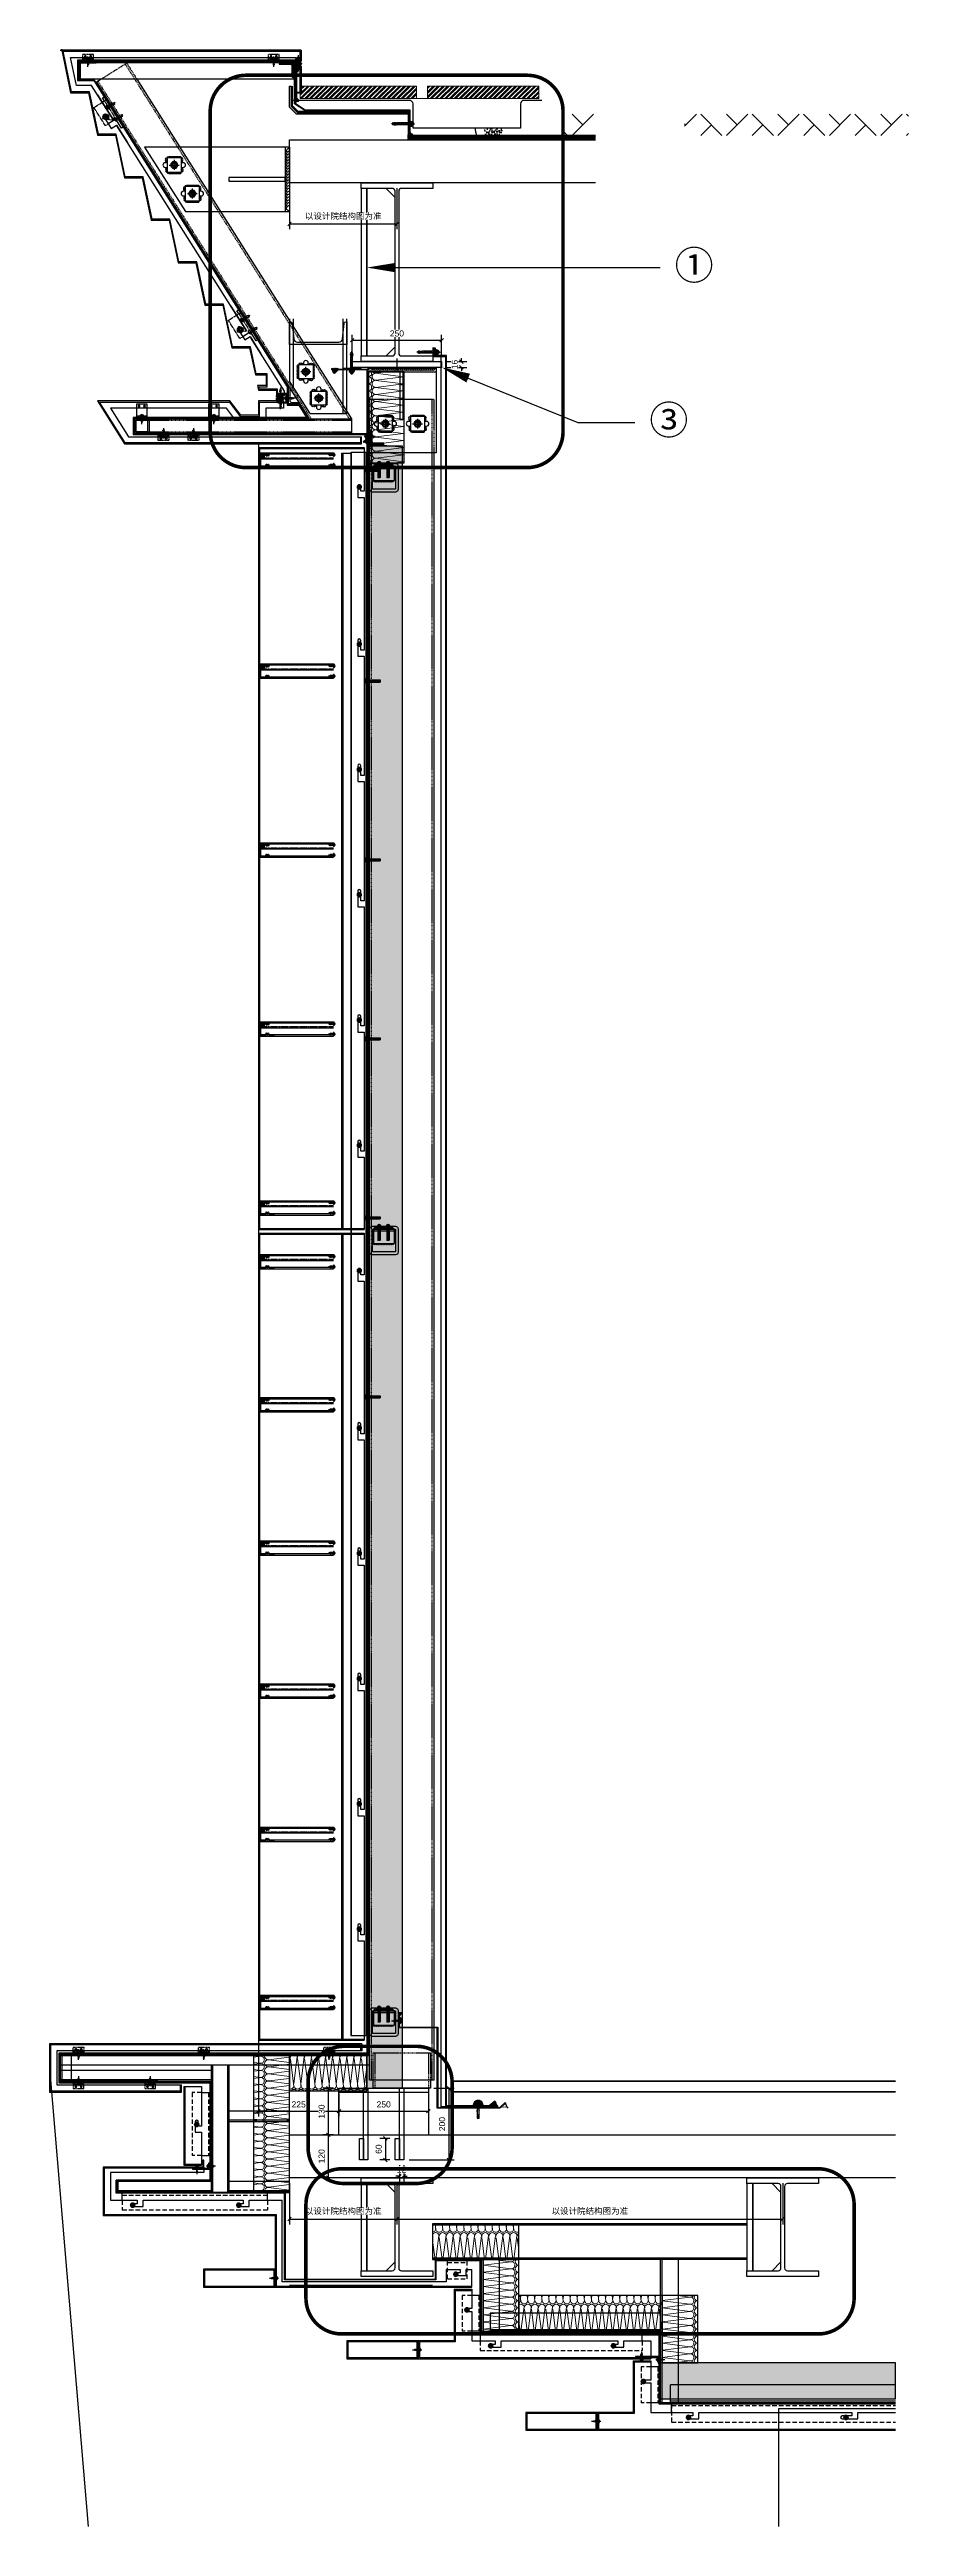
# Model space of a CAD drawing. Header units: millimetres. Extents: x 0 to 119933, y -45162 to 41221.
# Drawn here: x 35800 to 38199, y 479 to 7399 of the extents above; entities that cross this region are included whole.
import ezdxf
from ezdxf import colors
from ezdxf.entities.mleader import LeaderData, LeaderLine
from ezdxf.enums import TextEntityAlignment as Align
from ezdxf.math import Vec2, Vec3

# ---------------------------------------------------------------- set-up
doc = ezdxf.new("R2010")
doc.units = ezdxf.units.MM
for name, pattern in [('( Dashed )', [0.75, 0.5, -0.25]), ('ACAD_ISO02W100', [15, 12, -3]), ('ACAD_ISO04W100', [30, 24, -3, 0, -3]), ('CENTER', [2, 1.25, -0.25, 0.25, -0.25]), ('CENTER-PISA', [11, 6, -2, 1, -2]), ('CENTER2', [28.575, 19.05, -3.175, 3.175, -3.175]), ('DASHED', [0.75, 0.5, -0.25]), ('DASHED2', [9.525, 6.35, -3.175]), ('FT_HIDDEN', [3, 1.5, -1.5]), ('HIDDEN', [0.375, 0.25, -0.125]), ('HIDDEN-PISA', [4.5, 2.5, -2]), ('HIDDEN2', [0.1875, 0.125, -0.0625])]:
    doc.linetypes.add(name, pattern=pattern)
doc.layers.get('DEFPOINTS').update_dxf_attribs({"color": 166})
for name, color, linetype in [('01', 1, 'Continuous'), ('A-Metal', 5, 'Continuous'), ('A-Profiles', 3, 'Continuous'), ('A-Waterproof', 4, 'Continuous'), ('AIX', 9, 'CENTER'), ('AXIS', 1, 'ACAD_ISO04W100'), ('BOLT', 32, 'Continuous'), ('CASTFIX', 1, 'Continuous'), ('CW', 4, 'Continuous'), ('F-Alum', 4, 'Continuous'), ('F-Bolt', 32, 'Continuous'), ('F-dashed line', 8, 'DASHED'), ('F-hatch', 8, 'Continuous'), ('F-Misc', 8, 'Continuous'), ('F-OTHERS', 8, 'Continuous'), ('F-seslants', 8, 'Continuous'), ('F-SSTEEL', 3, 'Continuous'), ('F-steel', 3, 'Continuous'), ('F_ALUM', 4, 'Continuous'), ('F_CNTR', 1, 'ACAD_ISO04W100'), ('F_CONC', 7, 'Continuous'), ('F_DASH', 8, 'ACAD_ISO02W100'), ('F_FIXS', 1, 'Continuous'), ('F_GRID', 1, 'ACAD_ISO04W100'), ('F_GSKT', 136, 'Continuous'), ('F_HTCH', 9, 'Continuous'), ('F_MISC', 8, 'Continuous'), ('F_SEAL', 8, 'Continuous'), ('F_STEL', 3, 'Continuous'), ('GASK', 8, 'Continuous'), ('gasket', 1, 'Continuous'), ('HAT', 155, 'Continuous'), ('Hatch', 8, 'Continuous'), ('HIDDEN', 1, 'HIDDEN'), ('INSUL', 8, 'Continuous'), ('SC', 6, 'Continuous'), ('STEEL', 3, 'Continuous'), ('TC', 4, 'Continuous'), ('WELDING VW', 8, 'Continuous'), ('中心线', 1, 'CENTER2'), ('其他', 4, 'Continuous'), ('虚线', 8, 'HIDDEN'), ('螺栓钉类', 241, 'Continuous')]:
    doc.layers.add(name, color=color, linetype=linetype)
for name, color, linetype, lineweight in [('_EDO-BYOTHERS-SECTION', 250, 'HIDDEN', 30), ('_EDO-CONCRETE-HATCH', 58, 'Continuous', 5), ('_EDO-CONCRETE-SECTION', 50, 'Continuous', 40), ('_EDO-CONCRETE-VIEW', 54, 'Continuous', 18)]:
    doc.layers.add(name, color=color, linetype=linetype, lineweight=lineweight)
doc.styles.add('Arial', font='arial.ttf')
doc.styles.add('ROMANS', font='simplex.shx', dxfattribs={"width": 0.8, "bigfont": 'hztxt.shx'})
doc.styles.get("Standard").update_dxf_attribs({"font": 'arial.ttf'})
doc.dimstyles.new('10x of Arup4', dxfattribs={"dimscale": 10, "dimtxt": 1.7, "dimasz": 1, "dimexe": 1.5, "dimexo": 1.5, "dimgap": 1, "dimtad": 1, "dimdec": 1, "dimdsep": 46, "dimtxsty": 'Arial', "dimblk": 'OBLIQUE', "dimcen": 0, "dimclrd": 1, "dimclre": 1, "dimclrt": 7, "dimadec": 0, "dimazin": 0, "dimtfac": 1, "dimtdec": 1, "dimtix": 1, "dimtofl": 0, "dimtmove": 2, "dimatfit": 3, "dimfxl": 5, "dimtfill": 1, "dimtolj": 1, "dimtzin": 0, "dimlwd": -1, "dimlwe": -1, "dimarcsym": 0})
pattern_1 = [(171.78891, (53.3, 199.0476), (-673.2017242, 100.0000025), [3.3342, -696.8454]), (146.90866, (56.223, 197.1429), (-158.4004044, 100.0000014), [3.48873, -729.14512]), (132.32733, (58.3914, 194.762), (-178.2004573, 199.9999991), [3.2205, -673.0858]), (114.79699, (59.7115, 191.905), (-39.600101, 99.9999994), [3.14733, -327.3221]), (91.620224, (59.8057, 188.5714), (-19.80005, 599.9999997), [3.33467, -696.9453]), (82.824825, (50.09429, 111.42857), (138.600349442, 1099.999997034), [77.75174, -16250.113]), (97.175175, (69.70576, 111.42857), (-138.6003524828, 1099.9999966515), [77.75174, -16250.113]), (88.379776, (59.9943, 188.5714), (19.800043, 599.9999999), [3.33467, -696.9453]), (65.203, (60.0886, 191.905), (39.600101, 99.9999996), [3.14733, -327.3221]), (47.67267, (61.4086, 194.762), (178.2004567, 199.9999997), [3.2205, -673.0858]), (33.09134, (63.5772, 197.1429), (158.4004029, 100.0000036), [3.48873, -729.14512]), (8.21109, (66.5, 199.0476), (673.2017246, 99.9999998), [3.3342, -696.8454]), (87.16616, (50, 109.524), (19.800042, 300.0000003), [1.9071, -398.58265]), (103.90139, (50.4714, 107.619), (-79.2002026, 299.9999996), [1.96223, -410.107]), (111.6036, (51.226, 105.714), (-19.80005, 100), [2.04867, -105.50674]), (122.76135, (52.4514, 103.8095), (-59.4001536, 99.999999), [2.26506, -473.39773]), (138.29055, (54.0543, 102.381), (-118.800303, 100.000002), [2.1471, -448.74108]), (152.00351, (55.8457, 101.4286), (-178.2004575, 99.9999986), [2.02886, -424.0312]), (166.4772, (57.8257, 100.9524), (-396.001014, 100.000003), [2.03646, -425.62055]), (167.07075, (59.9, 100.476), (-415.801066, 100), [2.12825, -444.80388]), (12.92924, (59.9, 100.476), (415.801066, 99.9999994), [2.12825, -444.80388]), (13.5228, (61.9743, 100.9524), (396.0010147, 99.9999998), [2.03646, -425.62055]), (27.99649, (63.9543, 101.4286), (198.0005053, 100.0000036), [2.02886, -424.0312]), (41.70945, (65.7458, 102.381), (118.800302, 100.000003), [2.1471, -448.74108]), (57.23865, (67.3486, 103.8095), (198.0005044, 300.0000017), [2.26506, -473.39773]), (68.3964, (68.574, 105.714), (19.80005, 100), [2.04867, -105.50674]), (76.09861, (69.3286, 107.619), (19.800051, 99.9999995), [1.96223, -410.107]), (92.83384, (69.8, 109.524), (-19.80005, 300), [1.9071, -398.58265])]
pattern_2 = [(45, (-3122515.967, -106718.716), (-6.73519209, 6.73519209), []), (45, (-3122511.477, -106718.716), (-6.73519209, 6.73519209), [])]

# ---------------------------------------------------------------- blocks, each defined once
blk = doc.blocks.new('*U74')
at = {"layer": '中心线', "color": 1, "linetype": 'CENTER', "ltscale": 2.880968}
for p, q in [((7.3, 0), (-7.3, 0)), ((0, 7.3), (0, -7.3))]:
    blk.add_line(p, q, dxfattribs=at)
at = {"layer": '螺栓钉类', "linetype": 'ByBlock'}
blk.add_lwpolyline([(5, 2.9), (0, 5.8), (-5, 2.9), (-5, -2.9), (0, -5.8), (5, -2.9)], close=True, dxfattribs=at)
for radius in [6, 5, 2.46]:
    blk.add_circle((0, 0), radius, dxfattribs=at)
blk.add_arc((0, 0), 3, 270, 180, dxfattribs=at)
blk = doc.blocks.new('#10x16_Pan')
at = {"color": 8, "linetype": 'HIDDEN-PISA'}
for p, q in [((0.8, 2.4), (2.1, -2.4)), ((2.4, 2.4), (3.7, -2.4)), ((4, 2.4), (5.3, -2.4)), ((5.6, 2.4), (6.9, -2.4)), ((7.2, 2.4), (8.5, -2.4)), ((8.8, 2.4), (10.1, -2.4)), ((10.4, 2.4), (11.7, -2.4)), ((12, 2.4), (13.2, -2)), ((13.8, 1.7), (14.6, -1.3))]:
    blk.add_line(p, q, dxfattribs=at)
at = {"color": 0, "linetype": 'ByBlock'}
blk.add_lwpolyline([(0, 4.7), (-1.4, 4.7, 0.228537), (-2.2, 4.4, 0.349288), (-2.2, -4.4, 0.228537), (-1.4, -4.8), (0, -4.8)], format="xyb", close=True, dxfattribs=at)
at = {"color": 8, "linetype": 'HIDDEN-PISA'}
for points in [[(-3.7, 0.7), (-1.9, 0.7), (-1.9, -0.8), (-3.7, -0.8)], [(0, 1.8), (12.2, 1.8), (16, 0), (12.2, -1.8), (0, -1.8)]]:
    blk.add_lwpolyline(points, dxfattribs=at)
at = {"layer": 'AXIS', "color": 8, "linetype": 'CENTER-PISA'}
blk.add_line((19, 0), (-6.7, 0), dxfattribs=at)
at = {"layer": 'DEFPOINTS', "color": 8, "linetype": 'ByBlock', "style": 'ROMANS', "width": 0.8}
blk.add_text('#10x16', height=0.75, rotation=90, dxfattribs=at).set_placement((-1, 0), align=Align.MIDDLE)
blk = doc.blocks.new('ding1')
at = {"layer": 'CASTFIX'}
for p, q in [((1209.9, -4197.9), (1209.9, -4199.2)), ((1219.4, -4197.9), (1209.9, -4197.9)), ((1219.4, -4199.2), (1209.9, -4199.2)), ((1214, -4201.5), (1213.2, -4201.5)), ((1214.2, -4200.7), (1214, -4201.5)), ((1215.2, -4200.7), (1214.2, -4200.7)), ((1215.2, -4200.7), (1215.4, -4201.5)), ((1216.2, -4201.5), (1215.4, -4201.5)), ((1219.4, -4197.9), (1219.4, -4199.2))]:
    blk.add_line(p, q, dxfattribs=at)
at = {"layer": 'CASTFIX', "color": 8, "linetype": 'HIDDEN2'}
for p, q in [((1217.1, -4182.6), (1212.3, -4183.3)), ((1217.1, -4184.6), (1212.3, -4185.3)), ((1217.1, -4186.6), (1212.3, -4187.3)), ((1217.1, -4188.6), (1212.3, -4189.3)), ((1217.1, -4190.6), (1212.3, -4191.3)), ((1217.1, -4192.6), (1212.3, -4193.3)), ((1217.1, -4194.6), (1212.3, -4195.3)), ((1217.1, -4196.6), (1212.3, -4197.3)), ((1212.9, -4181.9), (1214.7, -4178.9)), ((1212.9, -4197.9), (1212.9, -4181.9)), ((1214.7, -4178.9), (1216.5, -4181.3)), ((1216.5, -4197.9), (1216.5, -4181.3))]:
    blk.add_line(p, q, dxfattribs=at)
at = {"layer": 'CASTFIX', "color": 9, "linetype": 'CENTER2'}
blk.add_line((1214.7, -4175.4), (1214.7, -4204.3), dxfattribs=at)
at = {"layer": 'CASTFIX'}
for centre, start, end in [((1213.3, -4197.8), 201.91993, 267.50657), ((1216, -4197.8), 272.49343, 338.08007)]:
    blk.add_arc(centre, 3.68, start, end, dxfattribs=at)
blk = doc.blocks.new('A$C20BB5686')
at = {"layer": 'F-hatch'}
blk.add_hatch(color=256, dxfattribs=at).paths.add_polyline_path([(1, -15), (1, 15), (0, 15), (0, -15)])
at = {"linetype": '( Dashed )'}
blk.add_line((4, 15), (4, -15), dxfattribs=at)
blk.add_lwpolyline([(1, -15), (1, 15), (16, 15), (16, -15), (1, -15)], dxfattribs=at)
at = {"layer": 'F-hatch'}
blk.add_lwpolyline([(1, -15), (1, 15), (0, 15), (0, -15)], close=True, dxfattribs=at)
at = {"layer": 'F-Misc', "ltscale": 0.1}
for p, q in [((13.4, 7.5), (7.5, 7.5)), ((9.4, 7.7), (9.4, 7.2)), ((9.4, 7.2), (9.7, 7.2)), ((9.7, 7.7), (9.4, 7.7)), ((10.7, 8.6), (10.2, 8.6)), ((10.2, 8.6), (10.2, 8.2)), ((10.2, 6.7), (10.2, 6.4)), ((10.2, 6.4), (10.7, 6.4)), ((10.5, 10.4), (10.5, 4.5)), ((10.7, 8.2), (10.7, 8.6)), ((10.7, 6.4), (10.7, 6.7)), ((11.5, 7.7), (11.2, 7.7)), ((11.2, 7.2), (11.5, 7.2)), ((11.5, 7.2), (11.5, 7.7)), ((13.4, -7.5), (7.5, -7.5)), ((9.4, -7.3), (9.7, -7.3)), ((9.4, -7.8), (9.4, -7.3)), ((9.7, -7.8), (9.4, -7.8)), ((10.2, -6.5), (10.7, -6.5)), ((10.2, -6.8), (10.2, -6.5)), ((10.2, -8.6), (10.2, -8.3)), ((10.7, -8.6), (10.2, -8.6)), ((10.5, -10.5), (10.5, -4.6)), ((10.7, -6.5), (10.7, -6.8)), ((10.7, -8.3), (10.7, -8.6)), ((11.2, -7.3), (11.5, -7.3)), ((11.5, -7.8), (11.2, -7.8)), ((11.5, -7.3), (11.5, -7.8))]:
    blk.add_line(p, q, dxfattribs=at)
for centre, radius in [((10.5, 7.5), 2.45), ((10.5, 7.5), 1.75), ((10.5, -7.5), 2.45), ((10.5, -7.5), 1.75)]:
    blk.add_circle(centre, radius, dxfattribs=at)
for centre, start, end in [((9.7, 8.2), 270, 0), ((9.7, 6.7), 0, 90), ((11.2, 8.2), 180, 270), ((11.2, 6.7), 90, 180), ((9.7, -6.8), 270, 0), ((9.7, -8.3), 0, 90), ((11.2, -6.8), 180, 270), ((11.2, -8.3), 90, 180)]:
    blk.add_arc(centre, 0.5, start, end, dxfattribs=at)
at = {"layer": 'F-Misc', "ltscale": 0.1, "extrusion": (0, 0, -1), "xscale": -0.9999999999999999, "zscale": -0.9999999999999999, "rotation": 270}
blk.add_blockref('ding1', (4193.9, -1214.7), dxfattribs=at)
blk = doc.blocks.new('M6x20_Pan')
at = {"color": 8, "linetype": 'HIDDEN-PISA'}
for p, q in [((0, 2), (20, 2)), ((19, -3), (19, 3)), ((0, -2), (20, -2))]:
    blk.add_line(p, q, dxfattribs=at)
at = {"color": 0, "linetype": 'ByBlock'}
blk.add_lwpolyline([(0, 6), (-1.8, 6, 0.227103), (-2.6, 5.6, 0.35235), (-2.6, -5.6, 0.227103), (-1.8, -6), (0, -6)], format="xyb", close=True, dxfattribs=at)
at = {"color": 8, "linetype": 'HIDDEN-PISA'}
blk.add_lwpolyline([(-4.6, 0.7), (-2.3, 0.7), (-2.3, -0.8), (-4.6, -0.8)], dxfattribs=at)
at = {"color": 8, "linetype": 'ByBlock'}
blk.add_lwpolyline([(0, -3), (19, -3), (20, -2), (20, 2), (19, 3), (0, 3)], dxfattribs=at)
at = {"layer": 'AXIS', "color": 8, "linetype": 'CENTER-PISA'}
blk.add_line((23, 0), (-7.6, 0), dxfattribs=at)
at = {"layer": 'DEFPOINTS', "color": 8, "style": 'ROMANS', "width": 0.8}
blk.add_text('M6x20', height=1, rotation=90, dxfattribs=at).set_placement((-1, 0), align=Align.MIDDLE)
blk = doc.blocks.new('A$C061C2369')
at = {"layer": 'F_ALUM', "color": 8, "linetype": 'HIDDEN'}
blk.add_line((-40, -5), (20, -5), dxfattribs=at)
at = {"layer": 'F_ALUM'}
for points in [[(-40, -5), (-50, -5), (-50, 0), (50, 0), (50, -5), (20, -5)], [(-40, -5), (-40, -12.7)], [(20, -5), (20, -30.2)]]:
    blk.add_lwpolyline(points, dxfattribs=at)
at = {"layer": 'F_ALUM', "color": 8, "linetype": 'HIDDEN'}
blk.add_lwpolyline([(-40, 0), (20, 0), (20, -39.8), (-40, -39.8)], close=True, dxfattribs=at)
at = {"layer": 'F_FIXS', "color": 8, "linetype": 'HIDDEN', "xscale": -0.9999999999999998, "rotation": 270}
for p in [(-20, -5), (20, -5)]:
    blk.add_blockref('M6x20_Pan', p, dxfattribs=at)
blk = doc.blocks.new('M8_Nut_Plan')
at = {"color": 0, "linetype": 'ByBlock', "flags": 128}
blk.add_lwpolyline([(6.5, 3.8), (0, 7.5), (-6.5, 3.8), (-6.5, -3.8), (0, -7.5), (6.5, -3.8)], close=True, dxfattribs=at)
at = {"color": 0, "linetype": 'ByBlock'}
for radius in [6.5, 4]:
    blk.add_circle((0, 0), radius, dxfattribs=at)
at = {"color": 8, "linetype": 'ByBlock'}
blk.add_arc((0, 0), 3, 247.5, 202.5, dxfattribs=at)
at = {"layer": 'AXIS', "color": 8, "linetype": 'CENTER-PISA'}
for p, q in [((-10.5, 0), (10.5, 0)), ((0, -10.5), (0, 10.5))]:
    blk.add_line(p, q, dxfattribs=at)
at = {"layer": 'DEFPOINTS', "color": 8, "linetype": 'ByBlock', "style": 'ROMANS', "width": 0.8}
blk.add_text('M8', height=1, dxfattribs=at).set_placement((0, 5.5), align=Align.MIDDLE)
blk = doc.blocks.new('A$C56B8360A')
at = {"layer": 'BOLT', "linetype": 'FT_HIDDEN'}
blk.add_circle((0, 0), 4, dxfattribs=at)
at = {"layer": 'F_ALUM'}
blk.add_lwpolyline([(13, 64.6), (13, -17), (9.5, -17), (4.5, -12), (4.5, 0, 1), (-4.5, 0), (-4.5, -35.8), (13, -35.8), (13, -92.7)], format="xyb", dxfattribs=at)
at = {"layer": 'F_FIXS'}
blk.add_circle((0, 0), 8, dxfattribs=at)
at = {"layer": 'F_FIXS', "rotation": 270}
blk.add_blockref('M8_Nut_Plan', (0, 0), dxfattribs=at)
blk = doc.blocks.new('A$C2F950DD3')
at = {"layer": 'BOLT', "linetype": 'FT_HIDDEN'}
blk.add_circle((-25.8, 47), 4, dxfattribs=at)
at = {"layer": 'F_ALUM'}
blk.add_lwpolyline([(-95.3, 60), (-13.8, 60), (-13.8, 56.5), (-18.8, 51.5), (-30.8, 51.5, 1), (-30.8, 42.5), (5, 42.5), (5, 60), (61.9, 60)], format="xyb", dxfattribs=at)
at = {"layer": 'F_FIXS'}
blk.add_circle((-25.8, 47), 8, dxfattribs=at)
blk.add_blockref('M8_Nut_Plan', (-25.8, 47), dxfattribs=at)
blk = doc.blocks.new('#10x19_Pan')
at = {"color": 8, "linetype": 'HIDDEN-PISA'}
for p, q in [((0.6, 2.4), (1.9, -2.4)), ((2.2, 2.4), (3.5, -2.4)), ((3.8, 2.4), (5.1, -2.4)), ((5.4, 2.4), (6.7, -2.4)), ((7, 2.4), (8.3, -2.4)), ((8.6, 2.4), (9.9, -2.4)), ((10.2, 2.4), (11.5, -2.4)), ((11.8, 2.4), (13.1, -2.4)), ((13.4, 2.4), (14.7, -2.4)), ((15, 2.4), (16.2, -2)), ((16.8, 1.7), (17.6, -1.3))]:
    blk.add_line(p, q, dxfattribs=at)
at = {"color": 0, "linetype": 'ByBlock'}
blk.add_lwpolyline([(0, 4.7), (-1.4, 4.7, 0.228537), (-2.2, 4.4, 0.349288), (-2.2, -4.4, 0.228537), (-1.4, -4.8), (0, -4.8)], format="xyb", close=True, dxfattribs=at)
at = {"color": 8, "linetype": 'HIDDEN-PISA'}
for points in [[(-3.7, 0.7), (-1.9, 0.7), (-1.9, -0.8), (-3.7, -0.8)], [(0, 1.8), (15.2, 1.8), (19, 0), (15.2, -1.8), (0, -1.8)]]:
    blk.add_lwpolyline(points, dxfattribs=at)
at = {"layer": 'AXIS', "color": 8, "linetype": 'CENTER-PISA'}
blk.add_line((22, 0), (-6.7, 0), dxfattribs=at)
at = {"layer": 'DEFPOINTS', "color": 8, "linetype": 'ByBlock', "style": 'ROMANS', "width": 0.8}
blk.add_text('#10x19', height=0.75, rotation=90, dxfattribs=at).set_placement((-1, 0), align=Align.MIDDLE)
blk = doc.blocks.new('#10x13_Pan')
at = {"color": 8, "linetype": 'HIDDEN-PISA'}
for p, q in [((1, 2.4), (2.3, -2.4)), ((2.6, 2.4), (3.9, -2.4)), ((4.2, 2.4), (5.5, -2.4)), ((5.8, 2.4), (7.1, -2.4)), ((7.4, 2.4), (8.7, -2.4)), ((9, 2.4), (10.2, -2)), ((10.8, 1.7), (11.6, -1.3))]:
    blk.add_line(p, q, dxfattribs=at)
at = {"color": 0, "linetype": 'ByBlock'}
blk.add_lwpolyline([(0, 4.7), (-1.4, 4.7, 0.228537), (-2.2, 4.4, 0.349288), (-2.2, -4.4, 0.228537), (-1.4, -4.8), (0, -4.8)], format="xyb", close=True, dxfattribs=at)
at = {"color": 8, "linetype": 'HIDDEN-PISA'}
for points in [[(-3.7, 0.7), (-1.9, 0.7), (-1.9, -0.8), (-3.7, -0.8)], [(0, 1.8), (9.2, 1.8), (13, 0), (9.2, -1.8), (0, -1.8)]]:
    blk.add_lwpolyline(points, dxfattribs=at)
at = {"layer": 'AXIS', "color": 8, "linetype": 'CENTER-PISA'}
blk.add_line((16, 0), (-6.7, 0), dxfattribs=at)
at = {"layer": 'DEFPOINTS', "color": 8, "linetype": 'ByBlock', "style": 'ROMANS', "width": 0.8}
blk.add_text('#10x13', height=0.75, rotation=90, dxfattribs=at).set_placement((-1, 0), align=Align.MIDDLE)
blk = doc.blocks.new('EA040x040x04')
at = {"color": 0}
blk.add_lwpolyline([(0, 40), (0, 0), (40, 0), (40, 2.7, 0.414214), (38.7, 4), (9, 4, -0.414214), (4, 9), (4, 38.7, 0.414214), (2.7, 40)], format="xyb", close=True, dxfattribs=at)
blk = doc.blocks.new('L50x4')
at = {"layer": 'TC'}
h = blk.add_hatch(dxfattribs=at)
h.set_pattern_fill('ANSI32', color=256, scale=10, style=0)
h.set_pattern_definition([(45, (-639.048, -508.826), (-2.65165, 2.65165), []), (45, (-637.2803, -508.826), (-2.65165, 2.65165), [])])
h.paths.add_polyline_path([(4, 46.5, 0.414214), (0.5, 50), (0, 50), (0, 0), (50, 0), (50, 0.5, 0.414214), (46.5, 4), (9, 4, -0.414214), (4, 9)])
at = {"layer": 'STEEL'}
blk.add_lwpolyline([(0, 0), (0, 50), (0.5, 50, -0.414214), (4, 46.5), (4, 9.5, 0.414214), (9.5, 4), (46.5, 4, -0.414214), (50, 0.5), (50, 0)], format="xyb", close=True, dxfattribs=at)
blk = doc.blocks.new('*U372')
at = {"layer": 'AIX'}
for p, q in [((-14, 0), (14, 0)), ((0, -13.8), (0, 13.8))]:
    blk.add_line(p, q, dxfattribs=at)
at = {"layer": 'SC'}
blk.add_lwpolyline([(9, 5.2), (0, 10.4), (-9, 5.2), (-9, -5.2), (0, -10.4), (9, -5.2)], close=True, dxfattribs=at)
for radius in [9, 5]:
    blk.add_circle((0, 0), radius, dxfattribs=at)
blk.add_arc((0, 0), 6, 339.93868, 294.24249, dxfattribs=at)
blk = doc.blocks.new('*U373')
at = {"layer": 'WELDING VW'}
for centre, end in [((4, 0), 180), ((8, 0), 120)]:
    blk.add_arc(centre, 4, 0, end, dxfattribs=at)
blk = doc.blocks.new('*U374')
at = {"layer": 'WELDING VW'}
for centre, start in [((4, 0), 180), ((8, 0), 240), ((12, 0), 240), ((16, 0), 240), ((20, 0), 240), ((24, 0), 240), ((28, 0), 240), ((32, 0), 240), ((36, 0), 240)]:
    blk.add_arc(centre, 4, start, 0, dxfattribs=at)
blk = doc.blocks.new('A$C0AEB27A4')
at = {"layer": 'F-hatch'}
blk.add_hatch(color=256, dxfattribs=at).paths.add_polyline_path([(15, 1), (-15, 1), (-15, 0), (15, 0)])
blk.add_lwpolyline([(15, 1), (-15, 1), (-15, 0), (15, 0)], close=True, dxfattribs=at)
at = {"layer": 'F-Misc', "ltscale": 0.1}
for p, q in [((-15, 4), (15, 4)), ((-10.4, 31.8), (-4.5, 31.8)), ((-8.2, 32), (-8.5, 32)), ((-8.5, 32), (-8.5, 31.5)), ((-8.5, 31.5), (-8.2, 31.5)), ((-7.2, 32.8), (-7.7, 32.8)), ((-7.7, 32.8), (-7.7, 32.5)), ((-7.7, 31), (-7.7, 30.7)), ((-7.7, 30.7), (-7.2, 30.7)), ((-7.5, 34.7), (-7.5, 28.8)), ((-7.2, 32.5), (-7.2, 32.8)), ((-7.2, 30.7), (-7.2, 31)), ((-6.4, 32), (-6.7, 32)), ((-6.7, 31.5), (-6.4, 31.5)), ((-6.4, 31.5), (-6.4, 32)), ((10.5, 31.8), (4.6, 31.8)), ((6.5, 32), (6.8, 32)), ((6.5, 31.5), (6.5, 32)), ((6.8, 31.5), (6.5, 31.5)), ((7.3, 32.8), (7.8, 32.8)), ((7.3, 32.5), (7.3, 32.8)), ((7.3, 30.7), (7.3, 31)), ((7.8, 30.7), (7.3, 30.7)), ((7.5, 34.7), (7.5, 28.8)), ((7.8, 32.8), (7.8, 32.5)), ((7.8, 31), (7.8, 30.7)), ((8.3, 32), (8.6, 32)), ((8.6, 31.5), (8.3, 31.5)), ((8.6, 32), (8.6, 31.5))]:
    blk.add_line(p, q, dxfattribs=at)
blk.add_lwpolyline([(15, 1), (-15, 1), (-15, 37.3), (15, 37.3), (15, 1)], dxfattribs=at)
for centre, radius in [((-7.5, 31.8), 2.45), ((-7.5, 31.8), 1.75), ((7.5, 31.8), 2.45), ((7.5, 31.8), 1.75)]:
    blk.add_circle(centre, radius, dxfattribs=at)
for centre, start, end in [((-8.2, 32.5), 270, 360), ((-8.2, 31), 360, 90), ((-6.7, 32.5), 180, 270), ((-6.7, 31), 90, 180), ((6.8, 32.5), 270, 360), ((6.8, 31), 360, 90), ((8.3, 32.5), 180, 270), ((8.3, 31), 90, 180)]:
    blk.add_arc(centre, 0.5, start, end, dxfattribs=at)
at = {"layer": 'F-Misc', "ltscale": 0.1, "extrusion": (0, 0, -1), "xscale": -1, "zscale": -1, "rotation": 180}
blk.add_blockref('ding1', (-1214.7, -4193.9), dxfattribs=at)
blk = doc.blocks.new('*U135')
at = {"layer": 'HAT'}
h = blk.add_hatch(dxfattribs=at)
h.set_pattern_fill('ANSI33', color=256, scale=1.25)
h.set_pattern_definition([(45, (-107400.157, -29806.0548), (-2.80633004, 2.80633004), []), (45, (-107397.3506, -29806.0548), (-2.80633004, 2.80633004), [1.984375, -0.9921875])])
edge = h.paths.add_edge_path()
edge.add_arc((7.5, 27.7), 28.7, 254.85303, 285.14697, ccw=False)
edge.add_line((0, 0), (0, -11.9))
edge.add_arc((7.5, -12.3), 7.51, 2.97978, 177.02022, ccw=False)
edge.add_line((15, -11.9), (15, 0))
h = blk.add_hatch(dxfattribs=at)
h.set_pattern_fill('HEX', color=256, scale=1.25)
h.set_pattern_definition([(0, (-107400.157, -29806.0548), (0, 2.0622225), [1.190625, -2.38125]), (120, (-107400.157, -29806.0548), (-1.785937073, -1.03111125), [1.190625, -2.38125]), (60, (-107398.9663, -29806.0548), (-1.785937073, 1.03111125), [1.190625, -2.38125])])
edge = h.paths.add_edge_path()
edge.add_arc((7.5, -12.3), 7.51, 0, 360)
at = {"layer": '01'}
blk.add_lwpolyline([(15, 0, -0.132958), (0, 0), (0, -11.9, -0.9493), (15, -11.9)], format="xyb", close=True, dxfattribs=at)
blk.add_circle((7.5, -12.3), 7.51, dxfattribs=at)
blk = doc.blocks.new('*U299')
at = {"layer": 'WELDING VW'}
for centre, start in [((4, 0), 180), ((8, 0), 240), ((12, 0), 240), ((16, 0), 240), ((20, 0), 240), ((24, 0), 240), ((28, 0), 240), ((32, 0), 240), ((36, 0), 240), ((40, 0), 240), ((44, 0), 240), ((48, 0), 240), ((52, 0), 240), ((56, 0), 240), ((60, 0), 240), ((64, 0), 240), ((68, 0), 240), ((72, 0), 240), ((76, 0), 240), ((80, 0), 240), ((84, 0), 240)]:
    blk.add_arc(centre, 4, start, 0, dxfattribs=at)
blk = doc.blocks.new('CW160x063x06.5x10')
at = {"color": 0, "linetype": 'ByBlock'}
blk.add_lwpolyline([(15.5, -68.1), (58.5, -72.4, -0.385314), (63, -77.3), (63, -80), (0, -80), (0, 80), (63, 80), (63, 77.3, -0.385314), (58.5, 72.4), (15.5, 68.1, 0.385314), (6.5, 58.1), (6.5, -58.1, 0.385314)], format="xyb", close=True, dxfattribs=at)
blk = doc.blocks.new('M10-NUT-S')
at = {"color": 251, "linetype": 'ACAD_ISO04W100', "ltscale": 0.2}
blk.add_line((12, 0), (-3, 0), dxfattribs=at)
blk.add_lwpolyline([(1, -9), (5, -9), (8, -9, 0.575805), (8, -5, 0.288675), (8, 5, 0.575805), (8, 9), (5, 9), (1, 9, 0.575805), (1, 5, 0.288675), (1, -5, 0.575805)], format="xyb", close=True)
for points in [[(0, -7), (0, 7)], [(1, 5), (5, 5), (8, 5)], [(10, -7), (10, 7)], [(1, -5), (5, -5), (8, -5)]]:
    blk.add_lwpolyline(points)
blk = doc.blocks.new('M10-NUT-GROUP')
at = {"color": 251, "linetype": 'ACAD_ISO04W100', "ltscale": 0.2}
blk.add_line((22, 0), (-3, 0), dxfattribs=at)
for p, q in [((1, 1), (0, 0)), ((1, 0), (0, -1))]:
    blk.add_line(p, q)
blk.add_lwpolyline([(1, -10), (1, 10), (0, 10), (0, -10)], close=True)
for points in [[(1, -7), (1, 7)], [(13, 4), (13, -4)], [(14, 4), (15, -4)]]:
    blk.add_lwpolyline(points)
blk.add_lwpolyline([(11, 4, 0.267949), (11, 4), (12, 5), (12, 5), (12, 4, 0.57735), (13, 4), (13, 5), (13, 5), (14, 4, 0.57735), (14, 4), (15, 5), (16, 4), (16, -4), (15, -5), (15, -4, 0.57735), (15, -4), (14, -5), (14, -5), (13, -4, 0.579837), (13, -4), (13, -5), (12, -5), (12, -4, 0.579837), (12, -4), (11, -5), (11, -5)], format="xyb")
blk.add_blockref('M10-NUT-S', (1, 0))
blk = doc.blocks.new('M10-MECHANICAL ANCHOR')
for p, q in [((-5, 0), (-5, -72)), ((5, 0), (5, -72)), ((-5, -72), (5, -72)), ((-5, -93), (-5, -89)), ((-5, -93), (-5, -97)), ((-5, -93), (5, -93)), ((-5, -97), (5, -97)), ((-4, -76), (-4, -72)), ((4, -72), (4, -76)), ((5, -89), (5, -93)), ((5, -93), (5, -97))]:
    blk.add_line(p, q)
at = {"color": 251, "linetype": 'CENTER'}
blk.add_line((0, 22), (0, -104), dxfattribs=at)
blk.add_lwpolyline([(-13, 0), (-13, 1), (12, 1), (12, 0)], close=True)
for points in [[(-6, -89), (0, -89, 1.061049), (-1, -85, -1.339139), (-1, -82, 1.339139), (-1, -79, -0.484532), (-3, -76), (-5, -76)], [(-2, -76, 0.494935), (-1, -78, -1.315172), (-1, -82, 1.339139), (-1, -85, -0.843584), (1, -89), (6, -89), (5, -76)]]:
    blk.add_lwpolyline(points, format="xyb", close=True)
at = {"rotation": 90}
blk.add_blockref('M10-NUT-GROUP', (0, 1), dxfattribs=at)
blk = doc.blocks.new('ddddddsflkdajfk')
at = {"xscale": 0.5, "yscale": 0.5, "zscale": 0.5, "rotation": 90}
blk.add_blockref('M10-MECHANICAL ANCHOR', (0, 0), dxfattribs=at)
blk = doc.blocks.new('A$C3041749B')
at = {"layer": 'F_SEAL'}
h = blk.add_hatch(dxfattribs=at)
h.set_pattern_fill('ANSI37', color=256, scale=10)
h.set_pattern_definition([(45, (-31185.409, 144.5434), (-0.883883476, 0.883883476), []), (135, (-31185.409, 144.5434), (-0.883883476, -0.883883476), [])])
edge = h.paths.add_edge_path()
edge.add_line((-1.2, 11.3), (-1.3, 11.2))
edge.add_line((-1.3, 11.2), (-1.3, 11.1))
edge.add_line((-1.3, 11.1), (-1.4, 11))
edge.add_line((-1.4, 11), (-1.4, 10.9))
edge.add_line((-1.4, 10.9), (-1.5, 10.8))
edge.add_line((-1.5, 10.8), (-1.6, 10.7))
edge.add_line((-1.6, 10.7), (-1.6, 10.6))
edge.add_line((-1.6, 10.6), (-1.7, 10.4))
edge.add_line((-1.7, 10.4), (-1.7, 10.3))
edge.add_line((-1.7, 10.3), (-1.8, 10.2))
edge.add_line((-1.8, 10.2), (-1.8, 10.1))
edge.add_line((-1.8, 10.1), (-1.9, 10))
edge.add_line((-1.9, 10), (-1.9, 9.9))
edge.add_line((-1.9, 9.9), (-2, 9.8))
edge.add_line((-2, 9.8), (-2.1, 9.7))
edge.add_line((-2.1, 9.7), (-2.1, 9.6))
edge.add_line((-2.1, 9.6), (-2.2, 9.5))
edge.add_line((-2.2, 9.5), (-2.3, 9.4))
edge.add_line((-2.3, 9.4), (-2.3, 9.3))
edge.add_line((-2.3, 9.3), (-2.4, 9.2))
edge.add_line((-2.4, 9.2), (-2.5, 9.1))
edge.add_line((-2.5, 9.1), (-2.5, 9))
edge.add_line((-2.5, 9), (-2.6, 8.9))
edge.add_line((-2.6, 8.9), (-2.7, 8.9))
edge.add_line((-2.7, 8.9), (-2.8, 8.8))
edge.add_line((-2.8, 8.8), (-2.9, 8.7))
edge.add_line((-2.9, 8.7), (-2.9, 8.6))
edge.add_line((-2.9, 8.6), (-3, 8.5))
edge.add_line((-3, 8.5), (-3.1, 8.5))
edge.add_line((-3.1, 8.5), (-3.2, 8.4))
edge.add_line((-3.2, 8.4), (-3.3, 8.3))
edge.add_line((-3.3, 8.3), (-3.4, 8.3))
edge.add_line((-3.4, 8.3), (-3.5, 8.2))
edge.add_line((-3.5, 8.2), (-3.6, 8.1))
edge.add_line((-3.6, 8.1), (-3.7, 8.1))
edge.add_line((-3.7, 8.1), (-3.8, 8))
edge.add_line((-3.8, 8), (-3.9, 8))
edge.add_line((-3.9, 8), (-4, 7.9))
edge.add_line((-4, 7.9), (-4.1, 7.8))
edge.add_line((-4.1, 7.8), (-4.2, 7.8))
edge.add_line((-4.2, 7.8), (-4.3, 7.7))
edge.add_line((-4.3, 7.7), (-4.4, 7.6))
edge.add_line((-4.4, 7.6), (-4.5, 7.5))
edge.add_line((-4.5, 7.5), (-4.6, 7.5))
edge.add_line((-4.6, 7.5), (-4.7, 7.4))
edge.add_line((-4.7, 7.4), (-4.7, 7.3))
edge.add_line((-4.7, 7.3), (-4.8, 7.2))
edge.add_line((-4.8, 7.2), (-4.9, 7.1))
edge.add_line((-4.9, 7.1), (-5, 7))
edge.add_line((-5, 7), (-5, 6.9))
edge.add_line((-5, 6.9), (-5.1, 6.8))
edge.add_line((-5.1, 6.8), (-5.2, 6.7))
edge.add_line((-5.2, 6.7), (-5.2, 6.6))
edge.add_line((-5.2, 6.6), (-5.3, 6.5))
edge.add_line((-5.3, 6.5), (-5.3, 6.4))
edge.add_line((-5.3, 6.4), (-5.4, 6.3))
edge.add_line((-5.4, 6.3), (-5.4, 6.2))
edge.add_line((-5.4, 6.2), (-5.4, 6))
edge.add_line((-5.4, 6), (-5.5, 5.9))
edge.add_line((-5.5, 5.9), (-5.5, 5.8))
edge.add_line((-5.5, 5.8), (-5.5, 5.7))
edge.add_line((-5.5, 5.7), (-5.6, 5.6))
edge.add_line((-5.6, 5.6), (-5.6, 5.4))
edge.add_line((-5.6, 5.4), (-5.6, 5.3))
edge.add_line((-5.6, 5.3), (-5.6, 5.2))
edge.add_line((-5.6, 5.2), (-5.7, 5.1))
edge.add_line((-5.7, 5.1), (-5.7, 5))
edge.add_line((-5.7, 5), (-5.7, 4.8))
edge.add_line((-5.7, 4.8), (-5.7, 4.7))
edge.add_line((-5.7, 4.7), (-5.7, 4.6))
edge.add_line((-5.7, 4.6), (-5.7, 4.5))
edge.add_line((-5.7, 4.5), (-5.7, 4.3))
edge.add_line((-5.7, 4.3), (-5.8, 4.2))
edge.add_line((-5.8, 4.2), (-5.8, 4.1))
edge.add_line((-5.8, 4.1), (-5.8, 4))
edge.add_line((-5.8, 4), (-5.8, 3.9))
edge.add_line((-5.8, 3.9), (-5.8, 3.7))
edge.add_line((-5.8, 3.7), (-5.8, 3.6))
edge.add_line((-5.8, 3.6), (-5.8, 3.5))
edge.add_line((-5.8, 3.5), (-5.8, 3.4))
edge.add_line((-5.8, 3.4), (-5.9, 3.3))
edge.add_line((-5.9, 3.3), (-5.9, 3.2))
edge.add_line((-5.9, 3.2), (-5.9, 3.1))
edge.add_line((-5.9, 3.1), (-5.9, 3))
edge.add_line((-5.9, 3), (-5.9, 2.9))
edge.add_line((-5.9, 2.9), (-6, 2.8))
edge.add_line((-6, 2.8), (-6, 2.7))
edge.add_line((-6, 2.7), (-6, 2.6))
edge.add_line((-6, 2.6), (-6.1, 2.6))
edge.add_line((-6.1, 2.6), (-6.1, 2.5))
edge.add_line((-6.1, 2.5), (-6.2, 2.4))
edge.add_line((-6.2, 2.4), (-6.2, 2.3))
edge.add_line((-6.2, 2.3), (-6.3, 2.2))
edge.add_line((-6.3, 2.2), (-6.4, 2.1))
edge.add_line((-6.4, 2.1), (-6.4, 1.9))
edge.add_line((-6.4, 1.9), (-6.5, 1.8))
edge.add_line((-6.5, 1.8), (-6.6, 1.7))
edge.add_line((-6.6, 1.7), (-6.7, 1.6))
edge.add_line((-6.7, 1.6), (-6.8, 1.4))
edge.add_line((-6.8, 1.4), (-6.9, 1.3))
edge.add_line((-6.9, 1.3), (-7, 1.1))
edge.add_line((-7, 1.1), (-7.1, 1))
edge.add_line((-7.1, 1), (-7.2, 0.8))
edge.add_line((-7.2, 0.8), (-7.3, 0.6))
edge.add_line((-7.3, 0.6), (-7.4, 0.5))
edge.add_line((-7.4, 0.5), (-7.5, 0.3))
edge.add_line((-7.5, 0.3), (-7.6, 0.2))
edge.add_line((-7.6, 0.2), (-7.7, 0.1))
edge.add_line((-7.7, 0.1), (-7.8, 0))
edge.add_line((-7.8, 0), (-6.2, 0))
edge.add_line((-6.2, 0), (-6.2, 0.6))
edge.add_line((-6.2, 0.6), (-4.9, 0.6))
edge.add_line((-4.9, 0.6), (-4.9, 1.4))
edge.add_line((-4.9, 1.4), (-3.5, 1.4))
edge.add_arc((-3.5, 2.7), 1.34, 210.13293, 270, ccw=False)
edge.add_line((-4.6, 2), (-4.6, 3.8))
edge.add_line((-4.6, 3.8), (-4.6, 5.5))
edge.add_arc((-3.5, 4.8), 1.34, 90, 149.86707, ccw=False)
edge.add_line((-3.5, 6.1), (-2, 6.1))
edge.add_arc((-2.1, 6.1), 0.075, 0, 60)
edge.add_line((-2, 6.2), (-2.5, 6.5))
edge.add_line((-2.5, 6.5), (-2.5, 6.6))
edge.add_line((-2.5, 6.6), (-2, 6.8))
edge.add_arc((-2.1, 6.9), 0.075, 300, 420)
edge.add_line((-2, 7), (-2.5, 7.2))
edge.add_line((-2.5, 7.2), (-2.5, 7.3))
edge.add_line((-2.5, 7.3), (-2, 7.6))
edge.add_arc((-2.1, 7.6), 0.075, 300, 420)
edge.add_line((-2, 7.7), (-2.5, 8))
edge.add_line((-2.5, 8), (-2, 8.5))
edge.add_line((-2, 8.5), (2, 8.5))
edge.add_line((2, 8.5), (2.3, 8.2))
edge.add_line((2.3, 8.2), (2, 8.1))
edge.add_arc((2.1, 8), 0.075, 120, 240)
edge.add_line((2, 8), (2.5, 7.7))
edge.add_line((2.5, 7.7), (2.5, 7.6))
edge.add_line((2.5, 7.6), (2, 7.3))
edge.add_arc((2.1, 7.3), 0.0745, 120, 240)
edge.add_line((2, 7.2), (2.5, 6.9))
edge.add_line((2.5, 6.9), (2.5, 6.9))
edge.add_line((2.5, 6.9), (2, 6.6))
edge.add_arc((2.1, 6.5), 0.0745, 120, 240)
edge.add_line((2, 6.5), (2.5, 6.2))
edge.add_line((2.5, 6.2), (2.5, 6.1))
edge.add_line((2.5, 6.1), (3.5, 6.1))
edge.add_arc((3.5, 4.8), 1.34, 30.13286, 90, ccw=False)
edge.add_line((4.6, 5.5), (4.6, 3.8))
edge.add_line((4.6, 3.8), (4.6, 2))
edge.add_arc((3.5, 2.7), 1.34, 270, 329.86714, ccw=False)
edge.add_line((3.5, 1.4), (4.9, 1.4))
edge.add_line((4.9, 1.4), (4.9, 0.6))
edge.add_line((4.9, 0.6), (6.2, 0.6))
edge.add_line((6.2, 0.6), (6.2, 0))
edge.add_line((6.2, 0), (8, 0))
edge.add_line((8, 0), (8, 0))
edge.add_line((8, 0), (7.9, 0.1))
edge.add_line((7.9, 0.1), (7.9, 0.1))
edge.add_line((7.9, 0.1), (7.8, 0.2))
edge.add_line((7.8, 0.2), (7.8, 0.2))
edge.add_line((7.8, 0.2), (7.8, 0.3))
edge.add_line((7.8, 0.3), (7.7, 0.3))
edge.add_line((7.7, 0.3), (7.7, 0.4))
edge.add_line((7.7, 0.4), (7.6, 0.5))
edge.add_line((7.6, 0.5), (7.6, 0.5))
edge.add_line((7.6, 0.5), (7.5, 0.6))
edge.add_line((7.5, 0.6), (7.5, 0.7))
edge.add_line((7.5, 0.7), (7.5, 0.8))
edge.add_line((7.5, 0.8), (7.4, 0.8))
edge.add_line((7.4, 0.8), (7.4, 0.9))
edge.add_line((7.4, 0.9), (7.4, 1))
edge.add_line((7.4, 1), (7.3, 1))
edge.add_line((7.3, 1), (7.3, 1.1))
edge.add_line((7.3, 1.1), (7.3, 1.2))
edge.add_line((7.3, 1.2), (7.3, 1.3))
edge.add_line((7.3, 1.3), (7.2, 1.3))
edge.add_line((7.2, 1.3), (7.2, 1.4))
edge.add_line((7.2, 1.4), (7.2, 1.5))
edge.add_line((7.2, 1.5), (7.1, 1.6))
edge.add_line((7.1, 1.6), (7.1, 1.7))
edge.add_line((7.1, 1.7), (7.1, 1.7))
edge.add_line((7.1, 1.7), (7.1, 1.8))
edge.add_line((7.1, 1.8), (7.1, 1.9))
edge.add_line((7.1, 1.9), (7, 2))
edge.add_line((7, 2), (7, 2))
edge.add_line((7, 2), (7, 2.1))
edge.add_line((7, 2.1), (7, 2.2))
edge.add_line((7, 2.2), (7, 2.3))
edge.add_line((7, 2.3), (6.9, 2.4))
edge.add_line((6.9, 2.4), (6.9, 2.4))
edge.add_line((6.9, 2.4), (6.9, 2.5))
edge.add_line((6.9, 2.5), (6.9, 2.6))
edge.add_line((6.9, 2.6), (6.9, 2.7))
edge.add_line((6.9, 2.7), (6.8, 2.8))
edge.add_line((6.8, 2.8), (6.8, 2.8))
edge.add_line((6.8, 2.8), (6.8, 2.9))
edge.add_line((6.8, 2.9), (6.8, 3))
edge.add_line((6.8, 3), (6.8, 3.1))
edge.add_line((6.8, 3.1), (6.8, 3.1))
edge.add_line((6.8, 3.1), (6.7, 3.2))
edge.add_line((6.7, 3.2), (6.7, 3.3))
edge.add_line((6.7, 3.3), (6.7, 3.4))
edge.add_line((6.7, 3.4), (6.7, 3.4))
edge.add_line((6.7, 3.4), (6.7, 3.5))
edge.add_line((6.7, 3.5), (6.6, 3.6))
edge.add_line((6.6, 3.6), (6.6, 3.7))
edge.add_line((6.6, 3.7), (6.6, 3.7))
edge.add_line((6.6, 3.7), (6.6, 3.8))
edge.add_line((6.6, 3.8), (6.6, 3.9))
edge.add_line((6.6, 3.9), (6.6, 4))
edge.add_line((6.6, 4), (6.5, 4))
edge.add_line((6.5, 4), (6.5, 4.1))
edge.add_line((6.5, 4.1), (6.5, 4.2))
edge.add_line((6.5, 4.2), (6.5, 4.3))
edge.add_line((6.5, 4.3), (6.4, 4.3))
edge.add_line((6.4, 4.3), (6.4, 4.4))
edge.add_line((6.4, 4.4), (6.4, 4.5))
edge.add_line((6.4, 4.5), (6.4, 4.6))
edge.add_line((6.4, 4.6), (6.4, 4.6))
edge.add_line((6.4, 4.6), (6.3, 4.7))
edge.add_line((6.3, 4.7), (6.3, 4.8))
edge.add_line((6.3, 4.8), (6.3, 4.9))
edge.add_line((6.3, 4.9), (6.3, 4.9))
edge.add_line((6.3, 4.9), (6.2, 5))
edge.add_line((6.2, 5), (6.2, 5.1))
edge.add_line((6.2, 5.1), (6.2, 5.2))
edge.add_line((6.2, 5.2), (6.1, 5.2))
edge.add_line((6.1, 5.2), (6.1, 5.3))
edge.add_line((6.1, 5.3), (6.1, 5.4))
edge.add_line((6.1, 5.4), (6.1, 5.5))
edge.add_line((6.1, 5.5), (6, 5.6))
edge.add_line((6, 5.6), (6, 5.6))
edge.add_line((6, 5.6), (6, 5.7))
edge.add_line((6, 5.7), (5.9, 5.8))
edge.add_line((5.9, 5.8), (5.9, 5.8))
edge.add_line((5.9, 5.8), (5.8, 5.9))
edge.add_line((5.8, 5.9), (5.8, 6))
edge.add_line((5.8, 6), (5.8, 6.1))
edge.add_line((5.8, 6.1), (5.7, 6.1))
edge.add_line((5.7, 6.1), (5.7, 6.2))
edge.add_line((5.7, 6.2), (5.6, 6.3))
edge.add_line((5.6, 6.3), (5.6, 6.3))
edge.add_line((5.6, 6.3), (5.6, 6.4))
edge.add_line((5.6, 6.4), (5.5, 6.5))
edge.add_line((5.5, 6.5), (5.5, 6.5))
edge.add_line((5.5, 6.5), (5.4, 6.6))
edge.add_line((5.4, 6.6), (5.4, 6.7))
edge.add_line((5.4, 6.7), (5.3, 6.7))
edge.add_line((5.3, 6.7), (5.3, 6.8))
edge.add_line((5.3, 6.8), (5.2, 6.8))
edge.add_line((5.2, 6.8), (5.2, 6.9))
edge.add_line((5.2, 6.9), (5.1, 6.9))
edge.add_line((5.1, 6.9), (5, 7))
edge.add_line((5, 7), (5, 7))
edge.add_line((5, 7), (4.9, 7.1))
edge.add_line((4.9, 7.1), (4.9, 7.1))
edge.add_line((4.9, 7.1), (4.8, 7.2))
edge.add_line((4.8, 7.2), (4.7, 7.2))
edge.add_line((4.7, 7.2), (4.7, 7.3))
edge.add_line((4.7, 7.3), (4.6, 7.3))
edge.add_line((4.6, 7.3), (4.5, 7.3))
edge.add_line((4.5, 7.3), (4.4, 7.4))
edge.add_line((4.4, 7.4), (4.4, 7.4))
edge.add_line((4.4, 7.4), (4.3, 7.4))
edge.add_line((4.3, 7.4), (4.2, 7.5))
edge.add_line((4.2, 7.5), (4.2, 7.5))
edge.add_line((4.2, 7.5), (4.1, 7.6))
edge.add_line((4.1, 7.6), (4, 7.6))
edge.add_line((4, 7.6), (4, 7.6))
edge.add_line((4, 7.6), (3.9, 7.7))
edge.add_line((3.9, 7.7), (3.8, 7.7))
edge.add_line((3.8, 7.7), (3.8, 7.8))
edge.add_line((3.8, 7.8), (3.7, 7.8))
edge.add_line((3.7, 7.8), (3.6, 7.9))
edge.add_line((3.6, 7.9), (3.6, 7.9))
edge.add_line((3.6, 7.9), (3.5, 8))
edge.add_line((3.5, 8), (3.5, 8))
edge.add_line((3.5, 8), (3.4, 8.1))
edge.add_line((3.4, 8.1), (3.4, 8.1))
edge.add_line((3.4, 8.1), (3.3, 8.2))
edge.add_line((3.3, 8.2), (3.2, 8.2))
edge.add_line((3.2, 8.2), (3.2, 8.3))
edge.add_line((3.2, 8.3), (3.1, 8.3))
edge.add_line((3.1, 8.3), (3.1, 8.4))
edge.add_line((3.1, 8.4), (3, 8.5))
edge.add_line((3, 8.5), (3, 8.5))
edge.add_line((3, 8.5), (2.9, 8.6))
edge.add_line((2.9, 8.6), (2.8, 8.6))
edge.add_line((2.8, 8.6), (2.8, 8.7))
edge.add_line((2.8, 8.7), (2.7, 8.7))
edge.add_line((2.7, 8.7), (2.7, 8.8))
edge.add_line((2.7, 8.8), (2.6, 8.8))
edge.add_line((2.6, 8.8), (2.5, 8.9))
edge.add_line((2.5, 8.9), (2.5, 8.9))
edge.add_line((2.5, 8.9), (2.4, 9))
edge.add_line((2.4, 9), (2.4, 9))
edge.add_line((2.4, 9), (2.3, 9.1))
edge.add_line((2.3, 9.1), (2.2, 9.1))
edge.add_line((2.2, 9.1), (2.2, 9.2))
edge.add_line((2.2, 9.2), (2.1, 9.2))
edge.add_line((2.1, 9.2), (2.1, 9.3))
edge.add_line((2.1, 9.3), (2, 9.3))
edge.add_line((2, 9.3), (1.9, 9.4))
edge.add_line((1.9, 9.4), (1.9, 9.4))
edge.add_line((1.9, 9.4), (1.8, 9.5))
edge.add_line((1.8, 9.5), (1.8, 9.5))
edge.add_line((1.8, 9.5), (1.7, 9.6))
edge.add_line((1.7, 9.6), (1.6, 9.6))
edge.add_line((1.6, 9.6), (1.6, 9.7))
edge.add_line((1.6, 9.7), (1.5, 9.8))
edge.add_line((1.5, 9.8), (1.5, 9.8))
edge.add_line((1.5, 9.8), (1.4, 9.9))
edge.add_line((1.4, 9.9), (1.4, 9.9))
edge.add_line((1.4, 9.9), (1.4, 10))
edge.add_line((1.4, 10), (1.3, 10.1))
edge.add_line((1.3, 10.1), (1.3, 10.2))
edge.add_line((1.3, 10.2), (1.2, 10.2))
edge.add_line((1.2, 10.2), (1.2, 10.3))
edge.add_line((1.2, 10.3), (1.2, 10.4))
edge.add_line((1.2, 10.4), (1.1, 10.5))
edge.add_line((1.1, 10.5), (1.1, 10.6))
edge.add_line((1.1, 10.6), (1.1, 10.6))
edge.add_line((1.1, 10.6), (1, 10.7))
edge.add_line((1, 10.7), (1, 10.8))
edge.add_line((1, 10.8), (1, 10.9))
edge.add_line((1, 10.9), (1, 11))
edge.add_line((1, 11), (0.9, 11.1))
edge.add_line((0.9, 11.1), (0.9, 11.2))
edge.add_line((0.9, 11.2), (0.9, 11.3))
edge.add_line((0.9, 11.3), (0.9, 11.3))
edge.add_line((0.9, 11.3), (0.8, 11.4))
edge.add_line((0.8, 11.4), (0.8, 11.5))
edge.add_line((0.8, 11.5), (0.8, 11.6))
edge.add_line((0.8, 11.6), (0.8, 11.7))
edge.add_line((0.8, 11.7), (0.7, 11.7))
edge.add_line((0.7, 11.7), (0.7, 11.8))
edge.add_line((0.7, 11.8), (0.7, 11.9))
edge.add_line((0.7, 11.9), (0.6, 11.9))
edge.add_line((0.6, 11.9), (0.6, 12))
edge.add_line((0.6, 12), (0.5, 12))
edge.add_line((0.5, 12), (0.5, 12.1))
edge.add_line((0.5, 12.1), (0.4, 12.1))
edge.add_line((0.4, 12.1), (0.4, 12.1))
edge.add_line((0.4, 12.1), (0.3, 12.2))
edge.add_line((0.3, 12.2), (0.2, 12.2))
edge.add_line((0.2, 12.2), (0.2, 12.2))
edge.add_line((0.2, 12.2), (0.1, 12.2))
edge.add_line((0.1, 12.2), (0, 12.2))
edge.add_line((0, 12.2), (-0.1, 12.2))
edge.add_line((-0.1, 12.2), (-0.1, 12.2))
edge.add_line((-0.1, 12.2), (-0.2, 12.1))
edge.add_line((-0.2, 12.1), (-0.3, 12.1))
edge.add_line((-0.3, 12.1), (-0.4, 12.1))
edge.add_line((-0.4, 12.1), (-0.4, 12))
edge.add_line((-0.4, 12), (-0.5, 12))
edge.add_line((-0.5, 12), (-0.6, 12))
edge.add_line((-0.6, 12), (-0.7, 11.9))
edge.add_line((-0.7, 11.9), (-0.7, 11.9))
edge.add_line((-0.7, 11.9), (-0.8, 11.8))
edge.add_line((-0.8, 11.8), (-0.9, 11.7))
edge.add_line((-0.9, 11.7), (-0.9, 11.7))
edge.add_line((-0.9, 11.7), (-1, 11.6))
edge.add_line((-1, 11.6), (-1, 11.6))
edge.add_line((-1, 11.6), (-1.1, 11.5))
edge.add_line((-1.1, 11.5), (-1.1, 11.4))
edge.add_line((-1.1, 11.4), (-1.2, 11.4))
edge.add_line((-1.2, 11.4), (-1.2, 11.3))
edge.add_line((-1.2, 11.3), (-1.2, 11.3))
blk.add_lwpolyline([(8, 0), (7.8, 0.2), (7.7, 0.4), (7.5, 0.7), (7.4, 0.9), (7.3, 1.2), (7.2, 1.5), (7.1, 1.8), (7, 2), (6.9, 2.3), (6.9, 2.6), (6.8, 2.9), (6.7, 3.2), (6.7, 3.4), (6.6, 3.7), (6.5, 4), (6.5, 4.3), (6.4, 4.5), (6.3, 4.8), (6.2, 5.1), (6.1, 5.3), (6, 5.6), (5.9, 5.9), (5.7, 6.1), (5.6, 6.4), (5.4, 6.6), (5.2, 6.8), (5, 7), (4.8, 7.2), (4.5, 7.3), (4.3, 7.5), (4, 7.6), (3.8, 7.7), (3.6, 7.9), (3.4, 8.1), (3.2, 8.3), (3, 8.5), (2.7, 8.7), (2.5, 8.9), (2.3, 9.1), (2.1, 9.2), (1.9, 9.4), (1.7, 9.6), (1.5, 9.8), (1.3, 10.1), (1.2, 10.3), (1.1, 10.6), (1, 11), (0.9, 11.3), (0.8, 11.6), (0.7, 11.8), (0.5, 12), (0.3, 12.2), (0.1, 12.2), (-0.2, 12.1), (-0.5, 12), (-0.8, 11.8), (-1, 11.6), (-1.1, 11.4), (-1.3, 11.2), (-1.4, 10.9), (-1.5, 10.7), (-1.7, 10.5), (-1.8, 10.2), (-1.9, 10), (-2, 9.7), (-2.2, 9.5), (-2.3, 9.3), (-2.5, 9.1), (-2.7, 8.9), (-2.9, 8.7), (-3.1, 8.5), (-3.3, 8.3), (-3.5, 8.2), (-3.8, 8), (-4, 7.9), (-4.2, 7.8), (-4.4, 7.6), (-4.6, 7.4), (-4.8, 7.2), (-5, 7), (-5.1, 6.8), (-5.3, 6.5), (-5.4, 6.3), (-5.5, 6), (-5.5, 5.7), (-5.6, 5.4), (-5.7, 5.2), (-5.7, 4.9), (-5.7, 4.6), (-5.7, 4.3), (-5.8, 4), (-5.8, 3.8), (-5.8, 3.5), (-5.9, 3.3), (-5.9, 3), (-6, 2.8), (-6.1, 2.6), (-6.2, 2.4), (-6.3, 2.2), (-6.5, 1.9), (-6.6, 1.6), (-6.9, 1.3), (-7.1, 0.9), (-7.4, 0.6), (-7.6, 0.3), (-7.8, 0)], dxfattribs=at)
blk.add_lwpolyline([(-7.8, 0), (-6.2, 0), (-6.2, 0.6), (-4.9, 0.6), (-4.9, 1.4), (-3.5, 1.4, -0.267328), (-4.6, 2), (-4.6, 3.8), (-4.6, 5.5, -0.267328), (-3.5, 6.1), (-2, 6.1, 0.267949), (-2, 6.2), (-2.5, 6.5), (-2.5, 6.6), (-2, 6.8, 0.57735), (-2, 7), (-2.5, 7.2), (-2.5, 7.3), (-2, 7.6, 0.57735), (-2, 7.7), (-2.5, 8), (-2, 8.5), (2, 8.5), (2.3, 8.2), (2, 8.1, 0.57735), (2, 8), (2.5, 7.7), (2.5, 7.6), (2, 7.3, 0.57735), (2, 7.2), (2.5, 6.9), (2.5, 6.9), (2, 6.6, 0.57735), (2, 6.5), (2.5, 6.2), (2.5, 6.1), (3.5, 6.1, -0.267328), (4.6, 5.5), (4.6, 3.8), (4.6, 2, -0.267328), (3.5, 1.4), (4.9, 1.4), (4.9, 0.6), (6.2, 0.6), (6.2, 0), (8, 0)], format="xyb", dxfattribs=at)
at = {"layer": 'F_FIXS', "rotation": 270}
blk.add_blockref('ddddddsflkdajfk', (0, 0), dxfattribs=at)
blk = doc.blocks.new('#10x22_Pan')
at = {"color": 8, "linetype": 'HIDDEN-PISA'}
for p, q in [((0.4, 2.4), (1.7, -2.4)), ((2, 2.4), (3.3, -2.4)), ((3.6, 2.4), (4.9, -2.4)), ((5.2, 2.4), (6.5, -2.4)), ((6.8, 2.4), (8.1, -2.4)), ((8.4, 2.4), (9.7, -2.4)), ((10, 2.4), (11.3, -2.4)), ((11.6, 2.4), (12.9, -2.4)), ((13.2, 2.4), (14.5, -2.4)), ((14.8, 2.4), (16.1, -2.4)), ((16.4, 2.4), (17.7, -2.4)), ((18, 2.4), (19.2, -2)), ((19.8, 1.7), (20.6, -1.3))]:
    blk.add_line(p, q, dxfattribs=at)
at = {"color": 0, "linetype": 'ByBlock'}
blk.add_lwpolyline([(0, 4.7), (-1.4, 4.7, 0.228537), (-2.2, 4.4, 0.349288), (-2.2, -4.4, 0.228537), (-1.4, -4.8), (0, -4.8)], format="xyb", close=True, dxfattribs=at)
at = {"color": 8, "linetype": 'HIDDEN-PISA'}
for points in [[(-3.7, 0.7), (-1.9, 0.7), (-1.9, -0.8), (-3.7, -0.8)], [(0, 1.8), (18.2, 1.8), (22, 0), (18.2, -1.8), (0, -1.8)]]:
    blk.add_lwpolyline(points, dxfattribs=at)
at = {"layer": 'AXIS', "color": 8, "linetype": 'CENTER-PISA'}
blk.add_line((25, 0), (-6.7, 0), dxfattribs=at)
at = {"layer": 'DEFPOINTS', "color": 8, "linetype": 'ByBlock', "style": 'ROMANS', "width": 0.8}
blk.add_text('#10x22', height=0.75, rotation=90, dxfattribs=at).set_placement((-1, 0), align=Align.MIDDLE)
blk = doc.blocks.new('*U311')
at = {"layer": 'INSUL', "lineweight": 0}
h = blk.add_hatch(dxfattribs=at)
h.set_pattern_fill('岩棉', color=256, scale=100, style=0, pattern_type=2)
h.set_pattern_definition(pattern_1)
h.paths.add_polyline_path([(0, 0), (387.7, 0), (387.7, 100), (0, 100)])
at = {"layer": 'INSUL'}
blk.add_lwpolyline([(0, 0), (387.7, 0), (387.7, 100), (0, 100)], close=True, dxfattribs=at)
blk = doc.blocks.new('*U312')
at = {"layer": 'INSUL', "lineweight": 0}
h = blk.add_hatch(dxfattribs=at)
h.set_pattern_fill('岩棉', color=256, scale=100, style=0, pattern_type=2)
h.set_pattern_definition(pattern_1)
h.paths.add_polyline_path([(0, 0), (215.9, 0), (215.9, 100), (0, 100)])
at = {"layer": 'INSUL'}
blk.add_lwpolyline([(0, 0), (215.9, 0), (215.9, 100), (0, 100)], close=True, dxfattribs=at)
blk = doc.blocks.new('*U313')
at = {"layer": 'INSUL', "lineweight": 0}
h = blk.add_hatch(dxfattribs=at)
h.set_pattern_fill('岩棉', color=256, scale=100, style=0, pattern_type=2)
h.set_pattern_definition(pattern_1)
h.paths.add_polyline_path([(0, 0), (658.1, 0), (658.1, 100), (0, 100)])
at = {"layer": 'INSUL'}
blk.add_lwpolyline([(0, 0), (658.1, 0), (658.1, 100), (0, 100)], close=True, dxfattribs=at)
blk = doc.blocks.new('*U314')
at = {"layer": 'INSUL', "lineweight": 0}
h = blk.add_hatch(dxfattribs=at)
h.set_pattern_fill('岩棉', color=256, scale=100, style=0, pattern_type=2)
h.set_pattern_definition(pattern_1)
h.paths.add_polyline_path([(0, 0), (241, 0), (241, 100), (0, 100)])
at = {"layer": 'INSUL'}
blk.add_lwpolyline([(0, 0), (241, 0), (241, 100), (0, 100)], close=True, dxfattribs=at)
blk = doc.blocks.new('*U315')
at = {"layer": 'INSUL', "lineweight": 0}
h = blk.add_hatch(dxfattribs=at)
h.set_pattern_fill('岩棉', color=256, scale=100, style=0, pattern_type=2)
h.set_pattern_definition(pattern_1)
h.paths.add_polyline_path([(0, 0), (204, 0), (204, 100), (0, 100)])
at = {"layer": 'INSUL'}
blk.add_lwpolyline([(0, 0), (204, 0), (204, 100), (0, 100)], close=True, dxfattribs=at)
blk = doc.blocks.new('*U309')
at = {"layer": 'INSUL', "lineweight": 0}
h = blk.add_hatch(dxfattribs=at)
h.set_pattern_fill('岩棉', color=256, scale=100, style=0, pattern_type=2)
h.set_pattern_definition(pattern_1)
h.paths.add_polyline_path([(0, 0), (188, 0), (188, 100), (0, 100)])
at = {"layer": 'INSUL'}
blk.add_lwpolyline([(0, 0), (188, 0), (188, 100), (0, 100)], close=True, dxfattribs=at)
blk = doc.blocks.new('*U310')
at = {"layer": 'INSUL', "lineweight": 0}
h = blk.add_hatch(dxfattribs=at)
h.set_pattern_fill('岩棉', color=256, scale=100, style=0, pattern_type=2)
h.set_pattern_definition(pattern_1)
h.paths.add_polyline_path([(0, 0), (400, 0), (400, 100), (0, 100)])
at = {"layer": 'INSUL'}
blk.add_lwpolyline([(0, 0), (400, 0), (400, 100), (0, 100)], close=True, dxfattribs=at)
blk = doc.blocks.new('fhd')
at = {"layer": 'F-OTHERS'}
blk.add_lwpolyline([(6.5, 0, -0.414214), (7.5, -1), (7.5, -2, -0.414214), (6.5, -3), (-6.5, -3, -0.414214), (-7.5, -2), (-7.5, -1, -0.414214), (-6.5, 0), (-2.5, 0), (2.5, 0)], format="xyb", close=True, dxfattribs=at)
for points in [[(2.5, 0), (2.5, 35), (-2.5, 35), (-2.5, 0)], [(2.5, -3), (2.5, -12), (1.5, -13), (-1.5, -13), (-2.5, -12), (-2.5, -3)]]:
    blk.add_lwpolyline(points, dxfattribs=at)
for points in [[(-1.3, 35, 0.036206), (-2.5, 21.4)], [(-2.5, 5, 0.297843), (-2.5, 13.3, -0.036206), (-1.3, 27, -0.585039), (1.3, 27, -0.036206), (2.5, 13.3, 0.297843), (2.5, 5)], [(2.5, 21.4, 0.036206), (1.3, 35)]]:
    blk.add_lwpolyline(points, format="xyb", dxfattribs=at)
blk = doc.blocks.new('*U76')
at = {"layer": 'GASK'}
blk.add_lwpolyline([(0, -2), (0, 0), (-47.8, 0), (-47.8, -2)], close=True, dxfattribs=at)
for points in [[(0, -2), (-47.8, 0)], [(-47.8, -2), (0, 0)]]:
    blk.add_lwpolyline(points, dxfattribs=at)
blk = doc.blocks.new('*U75')
at = {"layer": '中心线', "color": 1, "linetype": 'CENTER', "ltscale": 2.357948}
blk.add_line((0, 40.9), (0, -5), dxfattribs=at)
at = {"layer": '虚线', "linetype": 'HIDDEN', "ltscale": 0.5}
for p, q in [((-1.9, 0), (-1.9, 40)), ((1.9, 0), (1.9, 40))]:
    blk.add_line(p, q, dxfattribs=at)
at = {"layer": '螺栓钉类', "color": 241, "linetype": 'Continuous'}
for p, q in [((-2.4, 40), (-3, 39.4)), ((3, 39.4), (-3, 39.4)), ((-3, 0), (-3, 39.4)), ((2.4, 40), (-2.4, 40)), ((-0.9, -1), (0.5, 0)), ((0.2, -1), (1.7, 0)), ((2.4, 40), (3, 39.4)), ((3, 0), (3, 39.4))]:
    blk.add_line(p, q, dxfattribs=at)
blk.add_lwpolyline([(4.4, 0), (4.4, -1), (-4.4, -1), (-4.4, 0)], close=True, dxfattribs=at)
blk.add_lwpolyline([(-4.7, -1), (4.8, -1), (4.8, -2.3, -0.207256), (0.7, -4.7), (0.7, -3.4), (-0.7, -3.4), (-0.7, -4.7, -0.207256), (-4.7, -2.3)], format="xyb", close=True, dxfattribs=at)
blk = doc.blocks.new('*U375')
at = {"layer": '中心线', "color": 1, "linetype": 'CENTER', "ltscale": 2.357948}
blk.add_line((0, -4.9), (0, 13.4), dxfattribs=at)
at = {"layer": '其他', "color": 4, "linetype": 'Continuous'}
for p, q in [((-2.4, 7.7), (2.4, 8.3)), ((-2.4, 6.1), (2.4, 6.7)), ((-2.4, 4.5), (2.4, 5.1)), ((-2.4, 2.9), (2.4, 3.5)), ((-2.4, 1.3), (2.4, 1.9)), ((-2.2, 9.3), (2, 9.9)), ((-1.9, 0), (1.8, 0.7)), ((-1.8, 8), (1.8, 8.7)), ((-1.8, 7.3), (1.8, 8)), ((-1.8, 6.4), (1.8, 7.1)), ((-1.8, 5.7), (1.8, 6.4)), ((-1.8, 4.8), (1.8, 5.5)), ((-1.8, 4.1), (1.8, 4.8)), ((-1.8, 3.2), (1.8, 3.9)), ((-1.8, 2.5), (1.8, 3.2)), ((-1.8, 1.6), (1.8, 2.3)), ((-1.8, 0.9), (1.8, 1.6)), ((-1.7, 9), (1.4, 9.6)), ((-1.5, 11), (1.3, 11.4)), ((-1.3, 9.8), (1.1, 10.4)), ((-1, 10.7), (0.8, 11.1)), ((-0.6, 11.5), (0.4, 11.9)), ((0, 0), (2.4, 0.3))]:
    blk.add_line(p, q, dxfattribs=at)
at = {"layer": '螺栓钉类', "linetype": 'Continuous'}
for p, q in [((-2.4, 7.7), (-1.8, 8)), ((-2.4, 7.7), (-1.8, 7.3)), ((-2.4, 6.1), (-1.8, 6.4)), ((-2.4, 6.1), (-1.8, 5.7)), ((-2.4, 4.5), (-1.8, 4.8)), ((-2.4, 4.5), (-1.8, 4.1)), ((-2.4, 2.9), (-1.8, 3.2)), ((-2.4, 2.9), (-1.8, 2.5)), ((-2.4, 1.3), (-1.8, 1.6)), ((-2.4, 1.3), (-1.8, 0.9)), ((-2.2, 9.3), (-1.3, 9.8)), ((-2.2, 9.3), (-1.7, 9)), ((-1.7, 9), (-1.8, 8.7)), ((-1.8, 8), (-1.8, 8.7)), ((-1.8, 6.4), (-1.8, 7.3)), ((-1.8, 4.8), (-1.8, 5.7)), ((-1.8, 3.2), (-1.8, 4.1)), ((-1.8, 1.6), (-1.8, 2.5)), ((-1.8, 0.2), (-1.8, 0.9)), ((-1.5, 11), (-0.6, 11.5)), ((-1.5, 11), (-1, 10.7)), ((-1, 10.7), (-1.3, 9.8)), ((0, 13), (-0.6, 11.5)), ((0, 13), (0.5, 11.9)), ((0.5, 11.9), (1.3, 11.4)), ((0.8, 11.1), (1.3, 11.4)), ((0.8, 11.1), (1.1, 10.4)), ((1.1, 10.4), (2, 9.9)), ((1.4, 9.6), (2, 9.9)), ((1.4, 9.6), (1.8, 8.7)), ((1.8, 8.7), (2.4, 8.3)), ((1.8, 8), (2.4, 8.3)), ((1.8, 7.1), (1.8, 8)), ((1.8, 7.1), (2.4, 6.7)), ((1.8, 6.4), (2.4, 6.7)), ((1.8, 5.5), (1.8, 6.4)), ((1.8, 5.5), (2.4, 5.1)), ((1.8, 4.8), (2.4, 5.1)), ((1.8, 3.9), (1.8, 4.8)), ((1.8, 3.9), (2.4, 3.5)), ((1.8, 3.2), (2.4, 3.5)), ((1.8, 2.3), (1.8, 3.2)), ((1.8, 2.3), (2.4, 1.9)), ((1.8, 1.6), (2.4, 1.9)), ((1.8, 0.7), (1.8, 1.6)), ((1.8, 0.7), (2.4, 0.3)), ((2.4, 0.2), (2.4, 0.3)), ((-4.8, -2.1), (-4.8, 0)), ((-4.8, 0), (-2, 0)), ((-2, 0), (2.6, 0)), ((-0.4, -3.3), (0.4, -3.3)), ((-0.4, -3.7), (-0.4, -3.3)), ((0.4, -3.7), (0.4, -3.3)), ((2.6, 0), (4.7, 0)), ((4.7, -2.1), (4.7, 0))]:
    blk.add_line(p, q, dxfattribs=at)
for centre, radius, start, end in [((-2, 0.2), 0.2, 270, 0), ((2.6, 0.2), 0.2, 180, 270), ((0, 4.3), 8, 233.57643, 267.13402), ((0, 4.3), 8, 272.86598, 306.42357)]:
    blk.add_arc(centre, radius, start, end, dxfattribs=at)
blk = doc.blocks.new('A$C0A0351D0')
at = {"layer": 'F-seslants'}
h = blk.add_hatch(dxfattribs=at)
h.set_pattern_fill('ANSI37', color=256, scale=10)
h.set_pattern_definition([(45, (29520.1611, 76186.4152), (-0.883883476, 0.883883476), []), (135, (29520.1611, 76186.4152), (-0.883883476, -0.883883476), [])])
h.paths.add_polyline_path([(218.8, 0), (228.8, 0), (228.8, -13.5), (218.8, -13.5)])
at = {"layer": 'F-Alum'}
for p, q in [((22.2, 0), (228.8, 0)), ((22.2, -3), (228.8, -3)), ((22.2, -16.5), (228.8, -16.5)), ((22.2, -35.9), (228.1, -35.9)), ((22.2, -40), (228.8, -40))]:
    blk.add_line(p, q, dxfattribs=at)
blk.add_lwpolyline([(218.8, 0), (193.8, 0), (193.8, -3), (202, -3, -0.501863), (202.7, -4, 0.254047), (203.6, -8.2, 1), (205.4, -6.6, -0.455848), (205.9, -3.5), (205.9, -3.4, -0.414214), (206.3, -3), (207.8, -3, -0.414214), (208.2, -3.4), (208.2, -3.5, -0.455848), (208.6, -6.6, 1), (210.5, -8.2, 0.254047), (211.3, -4, -0.501863), (212.1, -3), (215.8, -3), (215.8, -16.5), (225.8, -16.5), (225.8, -35.9), (212.1, -35.9, -0.501863), (211.3, -34.9, 0.254047), (210.5, -30.7, 1), (208.6, -32.3, -0.455848), (208.2, -35.4), (208.2, -35.5, -0.414214), (207.8, -35.9), (206.3, -35.9, -0.414214), (205.9, -35.5), (205.9, -35.4, -0.455848), (205.4, -32.3, 1), (203.6, -30.7, 0.254047), (202.7, -34.9, -0.501863), (202, -35.9), (188.8, -35.9), (188.8, -40), (228.8, -40), (228.8, -13.5), (218.8, -13.5)], format="xyb", close=True, dxfattribs=at)
at = {"layer": 'F-dashed line'}
blk.add_line((22.2, -13.5), (228.8, -13.5), dxfattribs=at)
at = {"layer": 'F-seslants'}
blk.add_lwpolyline([(218.8, 0), (228.8, 0), (228.8, -13.5), (218.8, -13.5)], close=True, dxfattribs=at)
at = {"layer": '螺栓钉类', "rotation": 270}
for p in [(22.2, -4.9), (22.2, -33.6)]:
    blk.add_blockref('*U375', p, dxfattribs=at)
blk = doc.blocks.new('*U298')
at = {"layer": 'INSUL', "lineweight": 0}
h = blk.add_hatch(dxfattribs=at)
h.set_pattern_fill('岩棉', color=256, scale=100, style=0, pattern_type=2)
h.set_pattern_definition(pattern_1)
h.paths.add_polyline_path([(0, 0), (4588.2, 0), (4588.2, 100), (0, 100)])
at = {"layer": 'INSUL'}
blk.add_lwpolyline([(0, 0), (4588.2, 0), (4588.2, 100), (0, 100)], close=True, dxfattribs=at)
blk = doc.blocks.new('*U96')
at = {"layer": 'WELDING VW'}
for centre, end in [((4, 0), 180), ((8, 0), 120), ((12, 0), 120), ((16, 0), 120), ((20, 0), 120), ((24, 0), 120), ((28, 0), 120), ((32, 0), 120), ((36, 0), 120), ((40, 0), 120), ((44, 0), 120), ((48, 0), 120), ((52, 0), 120)]:
    blk.add_arc(centre, 4, 0, end, dxfattribs=at)
blk = doc.blocks.new('*U317')
at = {"layer": 'WELDING VW'}
for centre, end in [((4, 0), 180), ((8, 0), 120), ((12, 0), 120), ((16, 0), 120), ((20, 0), 120), ((24, 0), 120), ((28, 0), 120), ((32, 0), 120), ((36, 0), 120), ((40, 0), 120), ((44, 0), 120), ((48, 0), 120), ((52, 0), 120), ((56, 0), 120), ((60, 0), 120), ((64, 0), 120), ((68, 0), 120), ((72, 0), 120), ((76, 0), 120), ((80, 0), 120), ((84, 0), 120), ((88, 0), 120), ((92, 0), 120), ((96, 0), 120), ((100, 0), 120), ((104, 0), 120), ((108, 0), 120), ((112, 0), 120), ((116, 0), 120), ((120, 0), 120)]:
    blk.add_arc(centre, 4, 0, end, dxfattribs=at)
blk = doc.blocks.new('*U319')
at = {"layer": 'INSUL', "lineweight": 0}
h = blk.add_hatch(dxfattribs=at)
h.set_pattern_fill('岩棉', color=256, scale=100, style=0, pattern_type=2)
h.set_pattern_definition(pattern_1)
h.paths.add_polyline_path([(0, 0), (254.4, 0), (254.4, 100), (0, 100)])
at = {"layer": 'INSUL'}
blk.add_lwpolyline([(0, 0), (254.4, 0), (254.4, 100), (0, 100)], close=True, dxfattribs=at)
blk = doc.blocks.new('_OBLIQUE')
at = {"color": 0, "linetype": 'ByBlock'}
blk.add_line((-0.5, -0.5), (0.5, 0.5), dxfattribs=at)
blk = doc.blocks.new('*D318')
at = {"color": 1, "linetype": 'Continuous', "transparency": 16777216}
for p, q in [((36470.1, 7012.5), (36470.1, 6897.3)), ((36770.1, 7012.5), (36770.1, 6897.3)), ((36470.1, 6912.3), (36770.1, 6912.3))]:
    blk.add_line(p, q, dxfattribs=at)
at = {"layer": 'DEFPOINTS', "color": 0, "transparency": 16777216}
for p in [(36470.1, 7027.5, 0), (36770.1, 7027.5, 0), (36770.1, 6912.3)]:
    blk.add_point(p, dxfattribs=at)
at = {"color": 1, "transparency": 16777216, "xscale": 10, "yscale": 10, "zscale": 10, "rotation": 180}
blk.add_blockref('_OBLIQUE', (36470.1, 6912.3), dxfattribs=at)
at = {"color": 1, "transparency": 16777216, "xscale": 10, "yscale": 10, "zscale": 10}
blk.add_blockref('_OBLIQUE', (36770.1, 6912.3), dxfattribs=at)
at = {"color": 7, "transparency": 16777216, "insert": (36620.1, 6933.3), "char_height": 17, "attachment_point": 5, "style": 'Arial', "bg_fill": 3, "box_fill_scale": 1.1, "bg_fill_color": 256, "bg_fill_true_color": 13158600, "bg_fill_transparency": 0}
blk.add_mtext('\\A1;{\\fMicrosoft YaHei|b0|i0|c134|p34;以设计院结构图为准}', dxfattribs=at)
blk = doc.blocks.new('*D320')
at = {"color": 1, "linetype": 'Continuous', "transparency": 16777216}
for p, q in [((36470.1, 1438), (36470.1, 1322.8)), ((36770.1, 1438), (36770.1, 1322.8)), ((36470.1, 1337.8), (36770.1, 1337.8))]:
    blk.add_line(p, q, dxfattribs=at)
at = {"layer": 'DEFPOINTS', "color": 0, "transparency": 16777216}
for p in [(36470.1, 1453, 0), (36770.1, 1453, 0), (36770.1, 1337.8)]:
    blk.add_point(p, dxfattribs=at)
at = {"color": 1, "transparency": 16777216, "xscale": 10, "yscale": 10, "zscale": 10, "rotation": 180}
blk.add_blockref('_OBLIQUE', (36470.1, 1337.8), dxfattribs=at)
at = {"color": 1, "transparency": 16777216, "xscale": 10, "yscale": 10, "zscale": 10}
blk.add_blockref('_OBLIQUE', (36770.1, 1337.8), dxfattribs=at)
at = {"color": 7, "transparency": 16777216, "insert": (36620.1, 1358.9), "char_height": 17, "attachment_point": 5, "style": 'Arial', "bg_fill": 3, "box_fill_scale": 1.1, "bg_fill_color": 256, "bg_fill_true_color": 13158600, "bg_fill_transparency": 0}
blk.add_mtext('\\A1;{\\fMicrosoft YaHei|b0|i0|c134|p34;以设计院结构图为准}', dxfattribs=at)
blk = doc.blocks.new('*D321')
at = {"color": 1, "linetype": 'Continuous', "transparency": 16777216}
for p, q in [((36770.1, 1438), (36770.1, 1322.8)), ((37847.9, 1438), (37847.9, 1322.8)), ((36770.1, 1337.8), (37847.9, 1337.8))]:
    blk.add_line(p, q, dxfattribs=at)
at = {"layer": 'DEFPOINTS', "color": 0, "transparency": 16777216}
for p in [(36770.1, 1453, 0), (37847.9, 1453, 0), (37847.9, 1337.8)]:
    blk.add_point(p, dxfattribs=at)
at = {"color": 1, "transparency": 16777216, "xscale": 10, "yscale": 10, "zscale": 10, "rotation": 180}
blk.add_blockref('_OBLIQUE', (36770.1, 1337.8), dxfattribs=at)
at = {"color": 1, "transparency": 16777216, "xscale": 10, "yscale": 10, "zscale": 10}
blk.add_blockref('_OBLIQUE', (37847.9, 1337.8), dxfattribs=at)
at = {"color": 7, "transparency": 16777216, "insert": (37309, 1358.9), "char_height": 17, "attachment_point": 5, "style": 'Arial', "bg_fill": 3, "box_fill_scale": 1.1, "bg_fill_color": 256, "bg_fill_true_color": 13158600, "bg_fill_transparency": 0}
blk.add_mtext('\\A1;{\\fMicrosoft YaHei|b0|i0|c134|p34;以设计院结构图为准}', dxfattribs=at)
blk = doc.blocks.new('*D323')
at = {"color": 1, "linetype": 'Continuous', "transparency": 16777216}
for p, q in [((36383.1, 1822.5), (36383.1, 1624.2)), ((36608.1, 1688), (36608.1, 1624.2)), ((36383.1, 1639.2), (36608.1, 1639.2))]:
    blk.add_line(p, q, dxfattribs=at)
at = {"layer": 'DEFPOINTS', "color": 0, "transparency": 16777216}
for p in [(36383.1, 1837.5, 0), (36608.1, 1703, 0), (36608.1, 1639.2)]:
    blk.add_point(p, dxfattribs=at)
at = {"color": 1, "transparency": 16777216, "xscale": 10, "yscale": 10, "zscale": 10, "rotation": 180}
blk.add_blockref('_OBLIQUE', (36383.1, 1639.2), dxfattribs=at)
at = {"color": 1, "transparency": 16777216, "xscale": 10, "yscale": 10, "zscale": 10}
blk.add_blockref('_OBLIQUE', (36608.1, 1639.2), dxfattribs=at)
at = {"color": 7, "transparency": 16777216, "insert": (36495.6, 1657.9), "char_height": 17, "attachment_point": 5, "style": 'Arial', "bg_fill": 3, "box_fill_scale": 1.1, "bg_fill_color": 256, "bg_fill_true_color": 13158600, "bg_fill_transparency": 0}
blk.add_mtext('\\A1;225', dxfattribs=at)
blk = doc.blocks.new('*D324')
at = {"color": 1, "linetype": 'Continuous', "transparency": 16777216}
for p, q in [((36593.1, 1703), (36563.5, 1703)), ((36578.5, 1703), (36578.5, 1573)), ((36593.1, 1573), (36563.5, 1573))]:
    blk.add_line(p, q, dxfattribs=at)
at = {"layer": 'DEFPOINTS', "color": 0, "transparency": 16777216}
for p in [(36608.1, 1703, 0), (36578.5, 1573), (36608.1, 1573, 0)]:
    blk.add_point(p, dxfattribs=at)
at = {"color": 1, "transparency": 16777216, "xscale": 10, "yscale": 10, "zscale": 10}
for p, rotation in [((36578.5, 1703), 90), ((36578.5, 1573), 270)]:
    blk.add_blockref('_OBLIQUE', p, dxfattribs=dict(at, rotation=rotation))
at = {"color": 7, "transparency": 16777216, "insert": (36559.8, 1638), "char_height": 17, "attachment_point": 5, "rotation": 90, "style": 'Arial', "bg_fill": 3, "box_fill_scale": 1.1, "bg_fill_color": 256, "bg_fill_true_color": 13158600, "bg_fill_transparency": 0}
blk.add_mtext('\\A1;130', dxfattribs=at)
blk = doc.blocks.new('*D325')
at = {"color": 1, "linetype": 'Continuous', "transparency": 16777216}
for p, q in [((36593.1, 1573), (36563.5, 1573)), ((36578.5, 1573), (36578.5, 1453)), ((36599.5, 1453), (36563.5, 1453))]:
    blk.add_line(p, q, dxfattribs=at)
at = {"layer": 'DEFPOINTS', "color": 0, "transparency": 16777216}
for p in [(36608.1, 1573, 0), (36578.5, 1453), (36614.5, 1453, 0.9)]:
    blk.add_point(p, dxfattribs=at)
at = {"color": 1, "transparency": 16777216, "xscale": 10, "yscale": 10, "zscale": 10}
for p, rotation in [((36578.5, 1573), 90), ((36578.5, 1453), 270)]:
    blk.add_blockref('_OBLIQUE', p, dxfattribs=dict(at, rotation=rotation))
at = {"color": 7, "transparency": 16777216, "insert": (36559.8, 1513), "char_height": 17, "attachment_point": 5, "rotation": 90, "style": 'Arial', "bg_fill": 3, "box_fill_scale": 1.1, "bg_fill_color": 256, "bg_fill_true_color": 13158600, "bg_fill_transparency": 0}
blk.add_mtext('\\A1;120', dxfattribs=at)
blk = doc.blocks.new('*D167')
at = {"color": 1, "linetype": 'Continuous', "transparency": 16777216}
for p, q in [((-125, -27), (-125, -78.8)), ((-125, -63.8), (125, -63.8)), ((125, -27), (125, -78.8))]:
    blk.add_line(p, q, dxfattribs=at)
at = {"layer": 'DEFPOINTS', "color": 0, "transparency": 16777216}
for p in [(-125, -12, 0), (125, -12, 0), (125, -63.8)]:
    blk.add_point(p, dxfattribs=at)
at = {"color": 1, "transparency": 16777216, "xscale": 10, "yscale": 10, "zscale": 10, "rotation": 180}
blk.add_blockref('_OBLIQUE', (-125, -63.8), dxfattribs=at)
at = {"color": 1, "transparency": 16777216, "xscale": 10, "yscale": 10, "zscale": 10}
blk.add_blockref('_OBLIQUE', (125, -63.8), dxfattribs=at)
at = {"color": 7, "transparency": 16777216, "insert": (0, -45.1), "char_height": 17, "attachment_point": 5, "style": 'Arial', "bg_fill": 3, "box_fill_scale": 1.1, "bg_fill_color": 256, "bg_fill_true_color": 13158600, "bg_fill_transparency": 0}
blk.add_mtext('\\A1;250', dxfattribs=at)
blk = doc.blocks.new('*D168')
at = {"color": 1, "linetype": 'Continuous', "transparency": 16777216}
for p, q in [((140, 0), (197, 0)), ((182, 0), (182, -200)), ((71, -200), (197, -200))]:
    blk.add_line(p, q, dxfattribs=at)
at = {"layer": 'DEFPOINTS', "color": 0, "transparency": 16777216}
for p in [(125, 0, 0), (56, -200, 0), (182, -200)]:
    blk.add_point(p, dxfattribs=at)
at = {"color": 1, "transparency": 16777216, "xscale": 10, "yscale": 10, "zscale": 10}
for p, rotation in [((182, 0), 90), ((182, -200), 270)]:
    blk.add_blockref('_OBLIQUE', p, dxfattribs=dict(at, rotation=rotation))
at = {"color": 7, "transparency": 16777216, "insert": (163.3, -100), "char_height": 17, "attachment_point": 5, "rotation": 90, "style": 'Arial', "bg_fill": 3, "box_fill_scale": 1.1, "bg_fill_color": 256, "bg_fill_true_color": 13158600, "bg_fill_transparency": 0}
blk.add_mtext('\\A1;200', dxfattribs=at)
blk = doc.blocks.new('*D169')
at = {"color": 1, "linetype": 'Continuous', "transparency": 16777216}
for p, q in [((17, -140), (-10.3, -140)), ((17, -200), (-10.3, -200)), ((4.7, -140), (4.7, -200))]:
    blk.add_line(p, q, dxfattribs=at)
at = {"layer": 'DEFPOINTS', "color": 0, "transparency": 16777216}
for p in [(32, -140, 0), (32, -200, 0)]:
    blk.add_point(p, dxfattribs=at)
at = {"color": 1, "transparency": 16777216, "xscale": 10, "yscale": 10, "zscale": 10}
for p, rotation in [((4.7, -140), 90), ((4.7, -200), 270)]:
    blk.add_blockref('_OBLIQUE', p, dxfattribs=dict(at, rotation=rotation))
at = {"color": 7, "transparency": 16777216, "insert": (-13.9, -170), "char_height": 17, "attachment_point": 5, "rotation": 90, "style": 'Arial', "bg_fill": 3, "box_fill_scale": 1.1, "bg_fill_color": 256, "bg_fill_true_color": 13158600, "bg_fill_transparency": 0}
blk.add_mtext('\\A1;60', dxfattribs=at)
at = {"layer": 'DEFPOINTS', "color": 0, "transparency": 16777216}
blk.add_point((4.7, -200), dxfattribs=at)
blk = doc.blocks.new('*D170')
at = {"color": 1, "linetype": 'Continuous', "transparency": 16777216}
for p, q in [((44, -245.6), (34, -245.6)), ((44, -215), (44, -260.6)), ((56, -215), (56, -260.6)), ((56, -245.6), (66, -245.6))]:
    blk.add_line(p, q, dxfattribs=at)
at = {"color": 1, "transparency": 16777216, "xscale": 10, "yscale": 10, "zscale": 10}
blk.add_blockref('_OBLIQUE', (44, -245.6), dxfattribs=at)
at = {"color": 1, "transparency": 16777216, "xscale": 10, "yscale": 10, "zscale": 10, "rotation": 180}
blk.add_blockref('_OBLIQUE', (56, -245.6), dxfattribs=at)
at = {"color": 7, "transparency": 16777216, "insert": (50, -227.1), "char_height": 17, "attachment_point": 5, "style": 'Arial', "bg_fill": 3, "box_fill_scale": 1.1, "bg_fill_color": 256, "bg_fill_true_color": 13158600, "bg_fill_transparency": 0}
blk.add_mtext('\\A1;12', dxfattribs=at)
at = {"layer": 'DEFPOINTS', "color": 0, "transparency": 16777216}
for p in [(44, -200, 0), (56, -200, 0), (56, -245.6)]:
    blk.add_point(p, dxfattribs=at)
blk = doc.blocks.new('*D377')
at = {"color": 1, "linetype": 'Continuous', "transparency": 16777216}
for p, q in [((-250, 15), (-250, 74.9)), ((0, 15), (0, 74.9)), ((-250, 59.9), (0, 59.9))]:
    blk.add_line(p, q, dxfattribs=at)
at = {"layer": 'DEFPOINTS', "color": 0, "transparency": 16777216}
for p in [(-250, 0, 0.9), (0, 59.9), (0, 0, 0.9)]:
    blk.add_point(p, dxfattribs=at)
at = {"color": 1, "transparency": 16777216, "xscale": 10, "yscale": 10, "zscale": 10, "rotation": 180}
blk.add_blockref('_OBLIQUE', (-250, 59.9), dxfattribs=at)
at = {"color": 1, "transparency": 16777216, "xscale": 10, "yscale": 10, "zscale": 10}
blk.add_blockref('_OBLIQUE', (0, 59.9), dxfattribs=at)
at = {"color": 7, "transparency": 16777216, "insert": (-125, 78.6), "char_height": 17, "attachment_point": 5, "style": 'Arial', "bg_fill": 3, "box_fill_scale": 1.1, "bg_fill_color": 256, "bg_fill_true_color": 13158600, "bg_fill_transparency": 0}
blk.add_mtext('\\A1;250', dxfattribs=at)
blk = doc.blocks.new('*D378')
at = {"color": 1, "linetype": 'Continuous', "transparency": 16777216}
for p, q in [((15, 0), (70.3, 0)), ((55.3, 0), (55.3, 10)), ((15, -16), (70.3, -16)), ((55.3, -16), (55.3, -26))]:
    blk.add_line(p, q, dxfattribs=at)
at = {"color": 1, "transparency": 16777216, "xscale": 10, "yscale": 10, "zscale": 10}
for p, rotation in [((55.3, 0), 270), ((55.3, -16), 90)]:
    blk.add_blockref('_OBLIQUE', p, dxfattribs=dict(at, rotation=rotation))
at = {"color": 7, "transparency": 16777216, "insert": (36.7, -8), "char_height": 17, "attachment_point": 5, "rotation": 90, "style": 'Arial', "bg_fill": 3, "box_fill_scale": 1.1, "bg_fill_color": 256, "bg_fill_true_color": 13158600, "bg_fill_transparency": 0}
blk.add_mtext('\\A1;16', dxfattribs=at)
at = {"layer": 'DEFPOINTS', "color": 0, "transparency": 16777216}
for p in [(0, 0, 0.9), (0, -16, 0.9), (55.3, -16)]:
    blk.add_point(p, dxfattribs=at)
blk = doc.blocks.new('A$C29073de8')
for points in [[(-125, 0), (125, 0), (125, -12), (-125, -12)], [(-56, 0), (-44, 0), (-44, -200), (-56, -200)], [(44, 0), (56, 0), (56, -200), (44, -200)], [(-68, -140), (-56, -140), (-56, -200), (-68, -200)], [(32, -140), (44, -140), (44, -200), (32, -200)]]:
    blk.add_lwpolyline(points, close=True)
dim = blk.add_linear_dim(base=(125, -63.79, -0.03), p1=(-125, -12), p2=(125, -12), dimstyle='10x of Arup4', override={"dimarcsym": 1})
dim.commit()
dim.dimension.update_dxf_attribs({"geometry": '*D167', "text_midpoint": (0, -45.11, -0.03)})
dim = blk.add_linear_dim(base=(181.96, -200, -0.03), p1=(125, 0), p2=(56, -200), angle=90, dimstyle='10x of Arup4', override={"dimarcsym": 1})
dim.commit()
dim.dimension.update_dxf_attribs({"geometry": '*D168', "text_midpoint": (163.29, -100, -0.03)})
dim = blk.add_linear_dim(base=(4.75, -200, -0.03), p1=(32, -140), p2=(32, -200), angle=90, dimstyle='10x of Arup4', override={"dimarcsym": 1})
dim.commit()
dim.dimension.update_dxf_attribs({"geometry": '*D169', "text_midpoint": (-13.93, -170, -0.03)})
dim = blk.add_linear_dim(base=(56, -245.59, -0.03), p1=(44, -200), p2=(56, -200), dimstyle='10x of Arup4', override={"dimarcsym": 1})
dim.commit()
dim.dimension.update_dxf_attribs({"geometry": '*D170', "text_midpoint": (50, -227.05, -0.03)})
blk = doc.blocks.new('A$Ceb6f83ef')
dim = blk.add_linear_dim(base=(0, 59.89, -0.86), p1=(-250, 0), p2=(0, 0), dimstyle='10x of Arup4', override={"dimarcsym": 1})
dim.commit()
dim.dimension.update_dxf_attribs({"geometry": '*D377', "text_midpoint": (-125, 78.57, -0.86)})
at = {"layer": 'F_CNTR'}
blk.add_lwpolyline([(-125, 9.19), (-125, -28.79)], dxfattribs=at)
dim = blk.add_linear_dim(base=(55.33, -16, -0.86), p1=(0, 0), p2=(0, -16), angle=90, dimstyle='10x of Arup4', override={"dimarcsym": 1})
dim.commit()
dim.dimension.update_dxf_attribs({"geometry": '*D378', "text_midpoint": (36.65, -8, -0.86)})
at = {"layer": 'F_STEL'}
blk.add_lwpolyline([(-250, 0), (0, 0), (0, -16), (-250, -16)], close=True, dxfattribs=at)

msp = doc.modelspace()

# ---------------------------------------------------------------- hatches: boundary and pattern name
at = {"layer": '_EDO-CONCRETE-HATCH'}
h = msp.add_hatch(dxfattribs=at)
h.set_pattern_fill('AR-HBONE', color=256, scale=0.5, style=0)
h.set_pattern_definition([(45, (18430.656, -28696.19), (0, 71.84205), [152.4, -50.8]), (135, (18466.577, -28660.27), (7e-15, 71.84205), [152.4, -50.8])])
h.paths.add_polyline_path([(37573.32, 7218.82), (37573.32, 7159.47), (38198.94, 7159.47), (38198.94, 7218.82)])
h.paths.add_polyline_path([(37324.63, 7159.47), (37324.63, 7218.82), (37230.08, 7218.82), (37230.08, 7159.47)])
at = {"layer": 'A-Profiles'}
h = msp.add_hatch(color=252, dxfattribs=at)
h.dxf.hatch_style = 1
h.paths.add_polyline_path([(36470.07, 7238.81), (36470.07, 7297.45), (36475.07, 7297.45), (36475.07, 7240.89), (36492.14, 7223.81), (36800.07, 7223.81), (36800.07, 7218.81), (36490.07, 7218.81)])
at = {"layer": 'F-Misc', "ltscale": 5}
h = msp.add_hatch(dxfattribs=at)
h.set_pattern_fill('ANSI35', color=8, angle=270, style=0)
h.set_pattern_definition([(315, (-820.6568, 15211.812), (2.24506403, 2.24506403), []), (315, (-820.6568, 15209.567), (2.24506403, 2.24506403), [3.96875, -0.79375, 0, -0.79375])])
h.paths.add_polyline_path([(37010.55, 1654.46, 1.0985846), (36983.19, 1654.46)])
at = {"layer": 'F_HTCH'}
h = msp.add_hatch(dxfattribs=at)
h.set_pattern_fill('STEEL', color=256, scale=20)
h.set_pattern_definition([(45, (-285386.2832, 75939.4337), (-1.767766953, 1.767766953), []), (45, (-285386.2832, 75940.6837), (-1.767766953, 1.767766953), [])])
edge = h.paths.add_edge_path()
edge.add_line((36480.82, 7322.48), (36480.82, 7362.48))
edge.add_line((36480.82, 7362.48), (36440.82, 7362.48))
edge.add_line((36440.82, 7362.48), (36440.82, 7359.82))
edge.add_arc((36442.15, 7359.82), 1.33, 180, 270)
edge.add_line((36442.15, 7358.48), (36471.82, 7358.48))
edge.add_arc((36471.82, 7353.48), 5, 0, 90, ccw=False)
edge.add_line((36476.82, 7353.48), (36476.82, 7323.82))
edge.add_arc((36478.15, 7323.82), 1.33, 180, 270)
edge.add_line((36478.15, 7322.48), (36480.82, 7322.48))
h = msp.add_hatch(dxfattribs=at)
h.set_pattern_fill('STEEL', color=256, scale=20)
h.set_pattern_definition([(45, (-235960.3407, 75907.8526), (-1.767766953, 1.767766953), []), (45, (-235960.3407, 75909.1026), (-1.767766953, 1.767766953), [])])
edge = h.paths.add_edge_path()
edge.add_line((36693.72, 6335.88), (36693.72, 6295.88))
edge.add_line((36693.72, 6295.88), (36733.72, 6295.88))
edge.add_line((36733.72, 6295.88), (36733.72, 6298.55))
edge.add_arc((36732.38, 6298.55), 1.33, 0, 90)
edge.add_line((36732.38, 6299.88), (36702.72, 6299.88))
edge.add_arc((36702.72, 6304.88), 5, 180, 270, ccw=False)
edge.add_line((36697.72, 6304.88), (36697.72, 6334.55))
edge.add_arc((36696.38, 6334.55), 1.33, 0, 90)
edge.add_line((36696.38, 6335.88), (36693.72, 6335.88))
at = {"layer": 'F_SEAL'}
h = msp.add_hatch(dxfattribs=at)
h.set_pattern_fill('HONEY', color=256, scale=0.25, angle=-90)
h.set_pattern_definition([(270, (36504.847, 7356.4658), (0.687408, -1.190625), [0.79375, -1.5875]), (30, (36504.847, 7356.4658), (0.687408, 1.190625), [0.79375, -1.5875]), (330, (36504.847, 7356.4658), (1.374815, -3e-09), [-1.5875, 0.79375])])
edge = h.paths.add_edge_path()
edge.add_line((36496.85, 7354.47), (36496.85, 7365.47))
edge.add_arc((36494.85, 7365.47), 2, 0, 90)
edge.add_line((36494.85, 7367.47), (36491.44, 7367.47))
edge.add_arc((36491.44, 7365.47), 2, 90, 180)
edge.add_line((36489.44, 7365.47), (36489.44, 7354.47))
edge.add_arc((36491.44, 7354.47), 2, 180, 270)
edge.add_line((36491.44, 7352.47), (36494.85, 7352.47))
edge.add_arc((36494.85, 7354.47), 2, 270, 360)
h = msp.add_hatch(dxfattribs=at)
h.set_pattern_fill('ANSI37', color=8, scale=0.5, angle=-90)
h.set_pattern_definition([(315, (36502.847, 7356.4658), (1.12253, 1.12253), []), (45, (36502.847, 7356.4658), (-1.12253, 1.12253), [])])
edge = h.paths.add_edge_path()
edge.add_arc((36546.78, 7359.97), 44.93, 170.39089, 189.609106, ccw=False)
edge.add_line((36502.48, 7367.47), (36494.85, 7367.47))
edge.add_arc((36494.85, 7365.47), 2, 0, 90, ccw=False)
edge.add_line((36496.85, 7365.47), (36496.85, 7354.47))
edge.add_arc((36494.85, 7354.47), 2, -90, 0, ccw=False)
edge.add_line((36494.85, 7352.47), (36502.48, 7352.47))
h = msp.add_hatch(dxfattribs=at)
h.set_pattern_fill('ANSI37', color=8, scale=10)
h.set_pattern_definition([(45, (-235298.7615, 75945.4687), (-0.8838834765, 0.8838834765), []), (135, (-235298.7615, 75945.4687), (-0.8838834765, -0.8838834765), [])])
edge = h.paths.add_edge_path()
edge.add_line((36486.44, 7263.5), (36486.44, 7252))
edge.add_arc((36493.93, 7244.37), 10.69, 84.656211, 134.480577, ccw=False)
edge.add_line((36494.93, 7255.01), (36486.44, 7263.5))
h = msp.add_hatch(dxfattribs=at)
h.set_pattern_fill('ANSI37', color=8, scale=10)
h.set_pattern_definition([(45, (-235285.2618, 86974.9241), (-0.8838834765, 0.8838834765), []), (135, (-235285.2618, 86974.9241), (-0.8838834765, -0.8838834765), [])])
edge = h.paths.add_edge_path()
edge.add_line((36804.55, 7167.55), (36804.55, 7154.44))
edge.add_arc((36812.82, 7148.06), 10.45, 85.602803, 142.337487, ccw=False)
edge.add_line((36813.62, 7158.48), (36804.55, 7167.55))
h = msp.add_hatch(dxfattribs=at)
h.set_pattern_fill('ANSI31', color=256, scale=0.5)
h.set_pattern_definition([(45, (-247592.1418, 72918.5231), (-1.122532015, 1.122532015), [])])
edge = h.paths.add_edge_path()
edge.add_arc((36573.38, 6494.21), 20.73, 3.736527, 44.630289, ccw=False)
edge.add_line((36594.06, 6495.56), (36604.39, 6505.9))
edge.add_arc((36606.52, 6503.77), 3, 90, 135, ccw=False)
edge.add_line((36606.52, 6506.77), (36606.56, 6508.77))
edge.add_line((36606.56, 6508.77), (36588.13, 6508.77))
h = msp.add_hatch(dxfattribs=at)
h.set_pattern_fill('ANSI37', color=8, scale=10)
h.set_pattern_definition([(45, (-235437.1016, 86118.4253), (-0.8838834765, 0.8838834765), []), (135, (-235437.1016, 86118.4253), (-0.8838834765, -0.8838834765), [])])
edge = h.paths.add_edge_path()
edge.add_line((36686.71, 6311.05), (36686.71, 6297.94))
edge.add_arc((36678.44, 6291.56), 10.45, 37.662513, 94.397197)
edge.add_line((36677.64, 6301.98), (36686.71, 6311.05))
h = msp.add_hatch(dxfattribs=at)
h.set_pattern_fill('ANSI37', color=8, scale=10)
h.set_pattern_definition([(45, (-201926.6274, 75869.4676), (-0.8838834765, 0.8838834765), []), (135, (-201926.6274, 75869.4676), (-0.8838834765, -0.8838834765), [])])
edge = h.paths.add_edge_path()
edge.add_arc((36780.39, 1922.34), 8.81, 220.722145, 288.612544, ccw=False)
edge.add_line((36773.72, 1916.59), (36773.72, 1905.51))
edge.add_line((36773.72, 1905.51), (36774.72, 1905.51))
edge.add_line((36774.72, 1905.51), (36783.2, 1913.99))
at = {"layer": 'gasket'}
h = msp.add_hatch(dxfattribs=at)
h.set_pattern_fill('DOTS', color=8)
h.set_pattern_definition([(0, (11227.987, 27112.0773), (0.79375, 1.5875), [0, -1.5875])])
edge = h.paths.add_edge_path()
edge.add_arc((37067.78, 1667.78), 22.49, 186.994472, 226.547211)
edge.add_line((37052.32, 1651.46), (37028.87, 1651.46))
edge.add_line((37028.87, 1651.46), (37045.46, 1665.04))
h = msp.add_hatch(dxfattribs=at)
h.set_pattern_fill('DOTS', color=8)
h.set_pattern_definition([(0, (11200.073, 27110.517), (0.79375, 1.5875), [0, -1.5875])])
edge = h.paths.add_edge_path()
edge.add_arc((37096.54, 1666.48), 23.36, 187.366689, 234.518447)
edge.add_line((37082.99, 1647.46), (37057.84, 1647.46))
edge.add_line((37057.84, 1647.46), (37057.88, 1649.46))
edge.add_line((37057.88, 1649.46), (37073.38, 1663.48))
at = {"layer": 'Hatch'}
h = msp.add_hatch(dxfattribs=at)
h.set_pattern_fill('ANSI32', color=256)
h.set_pattern_definition(pattern_2)
h.paths.add_polyline_path([(36500.08, 7297.45), (36500.08, 7262.45), (36825.24, 7262.45), (36825.24, 7297.45)])
h = msp.add_hatch(dxfattribs=at)
h.set_pattern_fill('ANSI32', color=256)
h.set_pattern_definition(pattern_2)
h.paths.add_polyline_path([(37166.08, 7262.45), (36855.24, 7262.45), (36855.24, 7297.45), (37166.08, 7297.45)])
h = msp.add_hatch(dxfattribs=at)
h.set_pattern_fill('AR-SAND', color=256, scale=5, style=0)
h.set_pattern_definition([(37.5, (-2531176.061, 257093.102), (-0.31496679, 9.634118845), [0, -7.6, 0, -8.5, 0, -8.125]), (7.5, (-2531176.061, 257093.102), (8.848883526, 14.110730326), [0, -4.1, 0, -6.85, 0, -2.625]), (327.5, (-2531182.211, 257093.102), (15.57070931, 0.028295268), [0, -2.5, 0, -9, 0, -11.75]), (317.5, (-2531182.211, 257093.102), (15.03063302, 4.388377825), [0, -1.25, 0, -5.9, 0, -6.75])])
h.paths.add_polyline_path([(37015, 7179.51), (37015, 7148.51), (37065.08, 7148.51), (37065.08, 7179.51)])
at = {"layer": 'HIDDEN'}
h = msp.add_hatch(dxfattribs=at)
h.set_pattern_fill('ANSI38', color=256)
h.set_pattern_definition([(45, (76256.77425, 82458.00023), (-0.08838834765, 0.08838834765), []), (135, (76256.77425, 82458.00023), (-0.26516504294, 0.08838834765), [0.3125, -0.1875])])
edge = h.paths.add_edge_path()
edge.add_arc((36664.97, 6177.49), 4, 0, 360)
edge = h.paths.add_edge_path(flags=17)
edge.add_arc((36664.97, 6177.49), 3, 0, 360)
h = msp.add_hatch(dxfattribs=at)
h.set_pattern_fill('ANSI38', color=256)
h.set_pattern_definition([(45, (76256.77425, 80268.34078), (-0.08838834765, 0.08838834765), []), (135, (76256.77425, 80268.34078), (-0.26516504294, 0.08838834765), [0.3125, -0.1875])])
edge = h.paths.add_edge_path()
edge.add_arc((36664.97, 3987.83), 4, 0, 360)
edge = h.paths.add_edge_path(flags=17)
edge.add_arc((36664.97, 3987.83), 3, 0, 360)
h = msp.add_hatch(dxfattribs=at)
h.set_pattern_fill('ANSI38', color=256, angle=90)
h.set_pattern_definition([(135, (-40069.70046, 41193.89927), (-0.08838834765, -0.08838834765), []), (225, (-40069.70046, 41193.89927), (-0.08838834765, -0.26516504294), [0.3125, -0.1875])])
edge = h.paths.add_edge_path()
edge.add_arc((36210.81, 1602.1), 4, 0, 360)
edge = h.paths.add_edge_path(flags=17)
edge.add_arc((36210.81, 1602.1), 3, 0, 360)
h = msp.add_hatch(dxfattribs=at)
h.set_pattern_fill('ANSI38', color=256, angle=90)
h.set_pattern_definition([(135, (-40248.64086, 40968.27254), (-0.08838834765, -0.08838834765), []), (225, (-40248.64086, 40968.27254), (-0.08838834765, -0.26516504294), [0.3125, -0.1875])])
edge = h.paths.add_edge_path()
edge.add_arc((36031.87, 1376.47), 4, 0, 360)
edge = h.paths.add_edge_path(flags=17)
edge.add_arc((36031.87, 1376.47), 3, 0, 360)
h = msp.add_hatch(dxfattribs=at)
h.set_pattern_fill('ANSI38', color=256, angle=90)
h.set_pattern_definition([(135, (-39952.2005, 40968.27254), (-0.08838834765, -0.08838834765), []), (225, (-39952.2005, 40968.27254), (-0.08838834765, -0.26516504294), [0.3125, -0.1875])])
edge = h.paths.add_edge_path()
edge.add_arc((36328.31, 1376.47), 4, 0, 360)
edge = h.paths.add_edge_path(flags=17)
edge.add_arc((36328.31, 1376.47), 3, 0, 360)
h = msp.add_hatch(dxfattribs=at)
h.set_pattern_fill('ANSI38', color=256, angle=90)
h.set_pattern_definition([(135, (-39345.98695, 40775.27254), (-0.08838834765, -0.08838834765), []), (225, (-39345.98695, 40775.27254), (-0.08838834765, -0.26516504294), [0.3125, -0.1875])])
edge = h.paths.add_edge_path()
edge.add_arc((36934.53, 1183.47), 4, 0, 360)
edge = h.paths.add_edge_path(flags=17)
edge.add_arc((36934.53, 1183.47), 3, 0, 360)
h = msp.add_hatch(dxfattribs=at)
h.set_pattern_fill('ANSI38', color=256, angle=90)
h.set_pattern_definition([(135, (-39314.82283, 40675.52474), (-0.08838834765, -0.08838834765), []), (225, (-39314.82283, 40675.52474), (-0.08838834765, -0.26516504294), [0.3125, -0.1875])])
edge = h.paths.add_edge_path()
edge.add_arc((36965.69, 1083.72), 4, 0, 360)
edge = h.paths.add_edge_path(flags=17)
edge.add_arc((36965.69, 1083.72), 3, 0, 360)
h = msp.add_hatch(dxfattribs=at)
h.set_pattern_fill('ANSI38', color=256, angle=90)
h.set_pattern_definition([(135, (-39248.61945, 40575.27254), (-0.08838834765, -0.08838834765), []), (225, (-39248.61945, 40575.27254), (-0.08838834765, -0.26516504294), [0.3125, -0.1875])])
edge = h.paths.add_edge_path()
edge.add_arc((37031.9, 983.47), 4, 0, 360)
edge = h.paths.add_edge_path(flags=17)
edge.add_arc((37031.9, 983.47), 3, 0, 360)
h = msp.add_hatch(dxfattribs=at)
h.set_pattern_fill('ANSI38', color=256, angle=90)
h.set_pattern_definition([(135, (-38905.7005, 40575.27254), (-0.08838834765, -0.08838834765), []), (225, (-38905.7005, 40575.27254), (-0.08838834765, -0.26516504294), [0.3125, -0.1875])])
edge = h.paths.add_edge_path()
edge.add_arc((37374.81, 983.47), 4, 0, 360)
edge = h.paths.add_edge_path(flags=17)
edge.add_arc((37374.81, 983.47), 3, 0, 360)
h = msp.add_hatch(dxfattribs=at)
h.set_pattern_fill('ANSI38', color=256, angle=90)
h.set_pattern_definition([(135, (-38822.11874, 40475.52474), (-0.08838834765, -0.08838834765), []), (225, (-38822.11874, 40475.52474), (-0.08838834765, -0.26516504294), [0.3125, -0.1875])])
edge = h.paths.add_edge_path()
edge.add_arc((37458.4, 883.72), 4, 0, 360)
edge = h.paths.add_edge_path(flags=17)
edge.add_arc((37458.4, 883.72), 3, 0, 360)
h = msp.add_hatch(dxfattribs=at)
h.set_pattern_fill('ANSI38', color=256, angle=90)
h.set_pattern_definition([(135, (-38696.07839, 40375.27254), (-0.08838834765, -0.08838834765), []), (225, (-38696.07839, 40375.27254), (-0.08838834765, -0.26516504294), [0.3125, -0.1875])])
edge = h.paths.add_edge_path()
edge.add_arc((37584.44, 783.47), 4, 0, 360)
edge = h.paths.add_edge_path(flags=17)
edge.add_arc((37584.44, 783.47), 3, 0, 360)

# ---------------------------------------------------------------- linework, layer by layer
at = {"layer": '_EDO-BYOTHERS-SECTION', "lineweight": 50, "elevation": 0}
msp.add_lwpolyline([(38162.87, 1692.78), (36923.52, 1692.78), (36923.52, 1722.78), (38162.87, 1722.78)], dxfattribs=at)
at = {"layer": '_EDO-CONCRETE-SECTION', "elevation": 0}
msp.add_lwpolyline([(36869.81, 1151.66), (36469.81, 1151.66)], dxfattribs=at)
at = {"layer": '_EDO-CONCRETE-VIEW'}
msp.add_line((37031.08, 7262.45, 0), (36769.07, 7262.45, 0), dxfattribs=at)
at = {"layer": '_EDO-CONCRETE-VIEW', "elevation": 0}
for points in [[(36825.24, 7297.45), (36500.08, 7297.45), (36500.08, 7262.45), (36825.24, 7262.45)], [(36855.24, 7297.45), (37166.08, 7297.45), (37166.08, 7262.45), (36855.24, 7262.45)]]:
    msp.add_lwpolyline(points, close=True, dxfattribs=at)
at = {"layer": 'A-Metal', "elevation": 0}
msp.add_lwpolyline([(37175.08, 7257.45), (37125.08, 7257.45, 0.4142136), (37115.08, 7247.45), (37115.08, 7179.51), (36815.08, 7179.51), (36815.08, 7247.45, 0.4142136), (36805.08, 7257.45), (36477.57, 7257.45)], format="xyb", dxfattribs=at)
at = {"layer": 'A-Profiles', "elevation": 0}
msp.add_lwpolyline([(36470.07, 7238.81), (36470.07, 7297.45), (36475.07, 7297.45), (36475.07, 7240.89), (36492.14, 7223.81), (36800.07, 7223.81), (36800.07, 7218.81), (36490.07, 7218.81)], close=True, dxfattribs=at)
at = {"layer": 'A-Waterproof', "color": 252}
msp.add_line((37324.63, 7147.47, 0), (36800.07, 7147.47, 0), dxfattribs=at)
at = {"layer": 'A-Waterproof', "color": 4, "linetype": 'DASHED2', "ltscale": 100, "const_width": 4, "elevation": 0}
for points in [[(36802.07, 7151.61), (36802.07, 7226.31), (36493.88, 7226.31), (36477.57, 7242.63), (36477.57, 7297.45)], [(37324.63, 7153.47), (36800.07, 7153.47)], [(37324.63, 7149.47), (36800.07, 7149.47)]]:
    msp.add_lwpolyline(points, dxfattribs=at)
at = {"layer": 'A-Waterproof', "color": 252, "elevation": 0}
for points in [[(37324.63, 7159.47), (36800.07, 7159.47)], [(37324.63, 7155.47), (36800.07, 7155.47)], [(37324.63, 7151.47), (36800.07, 7151.47)]]:
    msp.add_lwpolyline(points, dxfattribs=at)
at = {"layer": 'CW'}
for p, q in [((37043.56, 1667.37, 0.27), (37045.46, 1665.04, 0.27)), ((37072.04, 1662.97, 0), (37073.38, 1661.48, 0))]:
    msp.add_line(p, q, dxfattribs=at)
for points in [[(36502.48, 7397.47), (35833.71, 7397.47), (35858.71, 7278.72), (35908.71, 7278.72), (35933.71, 7159.97), (35983.71, 7159.97), (36008.71, 7041.22), (36058.71, 7041.22), (36083.71, 6922.47), (36133.71, 6922.47), (36158.71, 6803.72), (36208.71, 6803.72), (36233.71, 6684.97), (36283.71, 6684.97), (36308.71, 6566.22), (36358.71, 6566.22), (36374.67, 6490.43), (36404.45, 6490.43), (36404.45, 6460.46), (36380.98, 6460.46), (36383.71, 6447.47), (36433.71, 6447.47), (36433.71, 6432.47), (36456.34, 6432.47), (36456.34, 6435.47), (36436.71, 6435.47), (36436.71, 6450.47), (36386.15, 6450.47), (36384.67, 6457.46), (36407.45, 6457.47), (36407.45, 6493.43), (36377.1, 6493.43), (36361.15, 6569.22), (36311.15, 6569.22), (36286.15, 6687.97), (36236.15, 6687.97), (36211.15, 6806.72), (36161.15, 6806.72), (36136.15, 6925.47), (36086.15, 6925.47), (36061.15, 7044.22), (36011.15, 7044.22), (35986.15, 7162.97), (35936.15, 7162.97), (35911.15, 7281.72), (35861.15, 7281.72), (35837.41, 7394.47), (36499.48, 7394.47)], [(36905.72, 1651.46), (36893.72, 1651.46), (36893.72, 6544.92)], [(37043.56, 1667.37), (37027.8, 1654.46), (36908.72, 1654.46), (36908.72, 6544.92)], [(36453.71, 6417.47), (36383.71, 6417.47), (36383.71, 6377.47), (36333.71, 6377.47), (36303.71, 6417.47), (35933.71, 6417.47), (36009.5, 6297.47), (36670.96, 6297.47), (36670.96, 6317.47)], [(36453.71, 6417.47), (36453.71, 6397.47), (36403.71, 6397.47), (36403.71, 6371.47), (36313.21, 6371.47), (36293.71, 6397.47), (35970, 6397.47), (36020.53, 6317.47), (36670.96, 6317.47)]]:
    msp.add_lwpolyline(points, dxfattribs=at)
at = {"layer": 'CW', "elevation": 0}
for points in [[(36905.72, 6541.92), (36905.72, 1651.46), (37028.87, 1651.46), (37045.46, 1665.04)], [(36667.96, 6317.47), (36667.96, 6300.47), (36011.16, 6300.47), (35939.16, 6414.47), (36302.21, 6414.47), (36332.21, 6374.47), (36386.71, 6374.47), (36386.71, 6414.47), (36453.71, 6414.47), (36453.71, 6417.47)]]:
    msp.add_lwpolyline(points, dxfattribs=at)
for points in [[(36463.71, 6417.47), (36463.71, 6438.47), (36438.36, 6438.47), (36438.36, 6435.47), (36460.71, 6435.47), (36460.71, 6417.47)], [(36463.71, 6432.47), (36463.71, 6411.47), (36438.36, 6411.47), (36438.36, 6414.47), (36460.71, 6414.47), (36460.71, 6432.47)]]:
    msp.add_lwpolyline(points, close=True, dxfattribs=at)
at = {"layer": 'DEFPOINTS', "color": 8, "linetype": 'CENTER'}
for q in [(36383.11, 1827.47, 0), (36383.11, 4102.45, 0)]:
    msp.add_line((36383.11, 6297.46, 0), q, dxfattribs=at)
msp.add_circle((35833.71, 7397.47), 2, dxfattribs=at)
at = {"layer": 'F-Alum', "color": 8, "linetype": 'HIDDEN', "ltscale": 10}
for p, q in [((36015.39, 7361.5), (35944.09, 7316.47)), ((36011.16, 7358.83), (36637.29, 6367.47)), ((36015.39, 7361.5), (36043.83, 7316.47)), ((35935.07, 7310.77), (36530.84, 6367.47)), ((36693.72, 6273.43, 0), (36693.72, 6422.76, 0)), ((36693.72, 6422.76, 0), (36873.72, 6422.76, 0)), ((36698.72, 1725.82, 0), (36698.72, 6422.76, 0)), ((36868.72, 1725.82, 0), (36868.72, 6422.6, 0)), ((36873.72, 6272.97, 0), (36873.72, 6422.76, 0)), ((36037.83, 6363.47), (36643.2, 6363.47, 0)), ((36037.83, 6331.47), (36643.2, 6331.47, 0)), ((36708.72, 1802.01, 0), (36708.72, 1702.98, 0)), ((36858.72, 1802.01, 0), (36858.72, 1702.98, 0))]:
    msp.add_line(p, q, dxfattribs=at)
at = {"layer": 'F-Alum'}
for p, q in [((36383.11, 6287.46, 0), (36383.11, 4102.45, 0)), ((36383.11, 6287.46, 0), (36678.47, 6287.46, 0)), ((36386.11, 6284.46, 0), (36386.11, 4105.45, 0)), ((36386.11, 6284.46, 0), (36678.47, 6284.46, 0)), ((36398.11, 6287.46, 0), (36398.11, 6284.46, 0)), ((36614.95, 6271.59, 0), (36614.95, 4105.45, 0)), ((36614.95, 6271.59, 0), (36641.37, 6271.59, 0)), ((36618.95, 6271.59, 0), (36618.95, 4105.45, 0)), ((36641.37, 6274.72, 0), (36641.37, 1850.23, 0)), ((36642, 6274.72, 0), (36642, 1850.23, 0)), ((36642, 6274.72, 0), (36686.71, 6274.72, -4.16)), ((36683.72, 6274.72, 0), (36683.72, 1850.23, 0)), ((36383.11, 4102.45, 0), (36678.47, 4102.45, 0)), ((36383.11, 4092.45, 0), (36383.12, 1837.47, 0)), ((36383.11, 4092.45, 0), (36678.47, 4092.45, 0)), ((36386.11, 4105.45, 0), (36678.47, 4105.45, 0)), ((36386.11, 4089.45, 0), (36386.12, 1840.47, 0)), ((36386.11, 4089.45, 0), (36678.47, 4089.45, 0)), ((36614.95, 4089.45, 0), (36614.95, 1840.47, 0)), ((36618.95, 4089.45, 0), (36618.95, 1837.47, 0)), ((36383.12, 1837.47, 0), (36678.47, 1837.47, 0)), ((36386.12, 1840.47, 0), (36678.47, 1840.47, 0)), ((36641.37, 1850.23, 0), (36687.72, 1850.23, -0.27)), ((35801.5, 1738.06, -0.27), (35907.63, 478.73, -0.27)), ((36224.33, 1690.91, -0.27), (36247.83, 1690.91, -0.27)), ((36174.81, 1488.47, -0.27), (36224.31, 1488.47, -0.27)), ((36177.81, 1491.47, -0.27), (36224.31, 1491.47, -0.27)), ((36224.31, 1515.14, -0.27), (36247.81, 1515.14, -0.27)), ((36408.97, 1389.97, -0.25), (36408.97, 1408.47, -0.55)), ((36449.81, 1161.97, -0.27), (36449.81, 1389.97, -0.27)), ((36908.09, 1196.97, -0.44), (36908.09, 1161.97, -0.44)), ((36908.09, 1161.97, -0.27), (36449.81, 1161.97, -0.27)), ((36929.81, 1141.47, -0.27), (36979.31, 1141.47, -0.27)), ((36932.81, 1138.47, -0.27), (36979.31, 1138.47, -0.27)), ((36979.31, 1141.47, -0.27), (36979.31, 1087.72, -0.27)), ((36979.31, 1079.72, -0.27), (36979.31, 996.97, -0.27)), ((37002.81, 1020.47, -0.27), (37002.81, 996.97, -0.2)), ((37455.47, 996.97, -0.25), (37455.47, 1020.47, -0.55)), ((37479.31, 996.97, -0.27), (37479.31, 947.47, -0.27)), ((37429.81, 941.47, -0.27), (37479.31, 941.47, -0.27)), ((37432.81, 938.47, -0.27), (37479.31, 938.47, -0.27)), ((37479.31, 941.47, -0.27), (37479.31, 887.72, -0.27)), ((37479.31, 879.72, -0.27), (37479.31, 796.97, -0.27)), ((37537.33, 796.97, -0.27), (37537.33, 820.47, -0.27)), ((37835.78, 807.01, 9.02), (37835.78, 478.73, 9.02)), ((38162.87, 807.01, 7.86), (37835.78, 807.01, 9.02))]:
    msp.add_line(p, q, dxfattribs=at)
at = {"layer": 'F-Alum', "color": 8, "linetype": 'DASHED', "ltscale": 25}
for p, q in [((36197.81, 1690.91, -0.27), (36197.8, 1515.14, -0.27)), ((36224.33, 1690.91, -0.27), (36197.81, 1690.91, -0.27)), ((36243.81, 1690.91, -0.27), (36243.8, 1515.14, -0.27)), ((36224.31, 1515.14, -0.27), (36197.8, 1515.14, -0.27)), ((36002.79, 1404.47, -0.27), (36408.97, 1404.45, -0.27)), ((36002.79, 1389.97, -0.2), (36002.79, 1363.47, -0.12)), ((36408.97, 1389.97, -0.25), (36408.97, 1363.45, 0.09)), ((36002.79, 1363.47, -0.12), (36408.97, 1363.45, 0.09)), ((36911.1, 1170.46, -0.05), (36911.1, 1220.47, -0.55)), ((36911.1, 1216.47, -0.12), (36966.1, 1216.46, -0.05)), ((36966.1, 1170.46, -0.05), (36966.1, 1220.47, -0.55)), ((36911.1, 1170.47, -0.12), (36966.1, 1170.46, -0.05)), ((36952.8, 1124.47, 0.21), (36952.79, 1024.47, 0.25)), ((36979.31, 1124.47, -0.27), (36952.79, 1124.47, -0.27)), ((36998.8, 1124.47, -0.27), (36998.8, 1024.47, -0.27)), ((36979.31, 1024.47, -0.27), (36952.79, 1024.47, -0.27)), ((37002.81, 1016.47, -0.12), (37455.47, 1016.45, 0.09)), ((37002.81, 996.97, -0.2), (37002.81, 970.47, -0.12)), ((37002.81, 970.47, -0.12), (37455.47, 970.45, 0.09)), ((37455.47, 996.97, -0.25), (37455.47, 970.45, 0.09)), ((37452.8, 924.47, 0.21), (37452.79, 824.47, 0.25)), ((37479.31, 924.47, -0.27), (37452.79, 924.47, -0.27)), ((37498.8, 924.47, -0.27), (37498.8, 824.47, -0.27)), ((37479.31, 824.47, -0.27), (37452.79, 824.47, -0.27)), ((37537.33, 820.47, -0.27), (37537.33, 770.47, -0.27)), ((37537.33, 816.47, -0.27), (38162.87, 816.42, -0.27)), ((37537.33, 770.47, -0.17), (38162.87, 770.42, 0.44))]:
    msp.add_line(p, q, dxfattribs=at)
at = {"layer": 'F-Alum'}
for points, elevation in [([(36678.47, 6287.46), (36678.47, 6165.22), (36668.97, 6165.22), (36668.97, 6177.49, 1), (36660.97, 6177.49), (36660.97, 6148.28), (36678.47, 6148.28), (36678.47, 5838.49)], -0.27), ([(36678.47, 5838.49), (36678.47, 5721.25), (36668.97, 5721.25), (36668.97, 5748.51, 1), (36660.97, 5748.51), (36660.97, 5704.3), (36678.47, 5704.3), (36678.47, 5488.49)], -0.27), ([(36678.47, 5488.49), (36678.47, 5371.25), (36668.97, 5371.25), (36668.97, 5398.51, 1), (36660.97, 5398.51), (36660.97, 5354.3), (36678.47, 5354.3), (36678.47, 5138.49)], -0.27), ([(36678.47, 5138.49), (36678.47, 5021.25), (36668.97, 5021.25), (36668.97, 5048.51, 1), (36660.97, 5048.51), (36660.97, 5004.3), (36678.47, 5004.3), (36678.47, 4788.49)], -0.27), ([(36678.47, 4788.49), (36678.47, 4671.25), (36668.97, 4671.25), (36668.97, 4698.51, 1), (36660.97, 4698.51), (36660.97, 4654.3), (36678.47, 4654.3), (36678.47, 4438.49)], -0.27), ([(36678.47, 4438.49), (36678.47, 4321.25), (36668.97, 4321.25), (36668.97, 4348.51, 1), (36660.97, 4348.51), (36660.97, 4304.3), (36678.47, 4304.3), (36678.47, 4102.45)], -0.27), ([(36678.47, 4092.45), (36678.47, 3975.56), (36668.97, 3975.56), (36668.97, 3987.83, 1), (36660.97, 3987.83), (36660.97, 3958.62), (36678.47, 3958.62), (36678.47, 3648.83)], -0.55), ([(36678.47, 3648.83), (36678.47, 3531.59), (36668.97, 3531.59), (36668.97, 3558.85, 1), (36660.97, 3558.85), (36660.97, 3514.65), (36678.47, 3514.65), (36678.47, 3298.83)], -0.55), ([(36678.47, 3298.83), (36678.47, 3181.59), (36668.97, 3181.59), (36668.97, 3208.85, 1), (36660.97, 3208.85), (36660.97, 3164.65), (36678.47, 3164.65), (36678.47, 2948.83)], -0.55), ([(36678.47, 2948.83), (36678.47, 2831.59), (36668.97, 2831.59), (36668.97, 2858.85, 1), (36660.97, 2858.85), (36660.97, 2814.65), (36678.47, 2814.65), (36678.47, 2598.83)], -0.55), ([(36678.47, 2598.83), (36678.47, 2481.59), (36668.97, 2481.59), (36668.97, 2508.85, 1), (36660.97, 2508.85), (36660.97, 2464.65), (36678.47, 2464.65), (36678.47, 2248.83)], -0.55), ([(36678.47, 2248.83), (36678.47, 2131.59), (36668.97, 2131.59), (36668.97, 2158.85, 1), (36660.97, 2158.85), (36660.97, 2114.65), (36678.47, 2114.65), (36678.47, 1837.47)], -0.55), ([(36224.31, 1707.83), (36224.31, 1597.54), (36214.81, 1597.54), (36214.81, 1609.81, 1), (36206.81, 1609.81), (36206.81, 1580.6), (36224.31, 1580.6), (36224.31, 1488.47)], -0.55), ([(35969.81, 1389.97), (36044.14, 1389.97), (36044.14, 1380.47), (36031.87, 1380.47, 1), (36031.87, 1372.47), (36061.08, 1372.47), (36061.08, 1389.97), (36287.37, 1389.97)], -0.44), ([(36286.87, 1389.97), (36340.58, 1389.97), (36340.58, 1380.47), (36328.31, 1380.47, 1), (36328.31, 1372.47), (36357.52, 1372.47), (36357.52, 1389.97), (36449.81, 1389.97)], -0.44), ([(36908.09, 1196.97), (36946.79, 1196.97), (36946.79, 1187.47), (36934.53, 1187.47, 1), (36934.53, 1179.47), (36963.74, 1179.47), (36963.74, 1196.97), (36979.31, 1196.97)], -0.44), ([(36979.31, 1087.72), (36979.31, 1087.72), (36979.31, 1087.72), (36965.69, 1087.72, 1), (36965.69, 1079.72), (36979.31, 1079.72), (36979.31, 1079.72), (36979.31, 1079.72)], -0.55), ([(36979.31, 996.97), (37044.16, 996.97), (37044.16, 987.47), (37031.9, 987.47, 1), (37031.9, 979.47), (37061.1, 979.47), (37061.1, 996.97), (37333.87, 996.97)], -0.44), ([(37333.37, 996.97), (37387.08, 996.97), (37387.08, 987.47), (37374.81, 987.47, 1), (37374.81, 979.47), (37404.02, 979.47), (37404.02, 996.97), (37479.31, 996.97)], -0.44), ([(37479.31, 887.72), (37479.31, 887.72), (37479.31, 887.72), (37458.4, 887.72, 1), (37458.4, 879.72), (37479.31, 879.72), (37479.31, 879.72), (37479.31, 879.72)], -0.55), ([(37479.31, 796.97), (37596.7, 796.97), (37596.7, 787.47), (37584.44, 787.47, 1), (37584.44, 779.47), (37613.64, 779.47), (37613.64, 796.97), (37923.44, 796.97)], -0.44), ([(37923.44, 796.97), (38040.67, 796.97), (38040.67, 787.47), (38013.41, 787.47, 1), (38013.41, 779.47), (38057.62, 779.47), (38057.62, 796.97), (38162.87, 796.97)], -0.44)]:
    msp.add_lwpolyline(points, format="xyb", dxfattribs=dict(at, elevation=elevation))
at = {"layer": 'F-Alum', "color": 8, "linetype": 'HIDDEN', "ltscale": 10, "elevation": 0}
msp.add_lwpolyline([(36703.72, 1725.82), (36703.72, 1802.01), (36863.72, 1802.01), (36863.72, 1726.21)], dxfattribs=at)
at = {"layer": 'F-Alum', "ltscale": 250, "elevation": -0.27}
for points in [[(36247.81, 1476.47), (36199.73, 1476.47), (36199.73, 1479.47), (36244.81, 1479.47), (36244.81, 1494.86), (36247.81, 1494.86)], [(37502.81, 953.47), (37436.97, 953.47), (37436.97, 950.47), (37499.81, 950.47), (37499.81, 935.08), (37502.81, 935.08)]]:
    msp.add_lwpolyline(points, close=True, dxfattribs=at)
at = {"layer": 'F-Misc', "color": 8, "ltscale": 5}
msp.add_arc((36997.02, 1655.75, 0.27), 13.59, 354.462987, 185.451767, dxfattribs=at)
at = {"layer": 'F-SSTEEL'}
for p, q in [((35881.98, 7367.47), (35881.98, 7317.47)), ((36480.82, 7366.47), (35881.98, 7366.47)), ((36480.82, 7362.47), (35882.4, 7362.47)), ((36480.82, 7366.47), (36480.82, 7316.47)), ((36480.82, 7316.47), (35881.98, 7316.47)), ((35944.09, 7316.47), (35930.84, 7308.1)), ((35930.84, 7308.1), (36524.93, 6367.47)), ((36043.83, 7316.47), (36643.2, 6367.47)), ((36458.07, 7126.83, 0), (36458.07, 6946.83, 0)), ((36470.07, 7126.83, 0), (36470.07, 6946.83, 0)), ((36037.83, 6367.47), (36037.83, 6327.47)), ((36643.2, 6367.47), (36643.2, 6327.47)), ((36693.72, 1725.82, 0), (36693.72, 6272.97, 0)), ((36873.72, 1725.82, 0), (36873.72, 6272.65, 0)), ((36873.72, 1725.82, 0), (36693.72, 1725.82, 0))]:
    msp.add_line(p, q, dxfattribs=at)
at = {"layer": 'F-SSTEEL', "elevation": 0}
for points in [[(36470.07, 7126.83), (36065.07, 7126.83), (36179.17, 6946.83), (36470.07, 6946.83)], [(36037.83, 6367.47), (36643.2, 6367.47)], [(36643.2, 6327.47), (36037.83, 6327.47)], [(36863.72, 1725.12), (36863.72, 1702.98), (36703.72, 1702.98), (36703.72, 1725.08)]]:
    msp.add_lwpolyline(points, dxfattribs=at)
for points in [[(36300.26, 7041.83), (36300.26, 7031.83), (36458.07, 7031.83), (36458.07, 7041.83)], [(36041.83, 6363.47), (36073.83, 6363.47), (36073.83, 6331.47), (36041.83, 6331.47)]]:
    msp.add_lwpolyline(points, close=True, dxfattribs=at)
msp.add_lwpolyline([(36041.83, 6367.47), (36073.83, 6367.47, -0.4142136), (36077.83, 6363.47), (36077.83, 6331.47, -0.4142136), (36073.83, 6327.47), (36041.83, 6327.47, -0.4142136), (36037.83, 6331.47), (36037.83, 6363.47, -0.4142136)], format="xyb", close=True, dxfattribs=at)
at = {"layer": 'F-steel', "ltscale": 10}
for p, q in [((36690.14, 6498.77, 0), (36880.14, 6498.77, 0)), ((35829.81, 1797.47, -0.27), (35829.81, 1722.47, -0.27)), ((36693.72, 1797.47, -0.27), (35829.81, 1797.47, -0.27)), ((36693.72, 1767.47, -0.27), (35829.81, 1767.47, -0.27)), ((36251.81, 1752.47, -0.27), (35829.81, 1752.47, -0.27)), ((35859.81, 1797.47, -0.27), (35859.81, 1722.47, -0.27)), ((36101.81, 1797.47, 1.91), (36693.72, 1797.47, 1.91)), ((36251.81, 1412.47, 1.91), (36251.81, 1767.47, -0.59)), ((36251.81, 1752.47, -0.27), (36251.81, 1722.47, 1.91)), ((36301.81, 1412.47, 1.91), (36301.81, 1767.47, -0.59)), ((36101.81, 1722.47, -0.27), (35829.81, 1722.47, -0.27)), ((36101.81, 1722.47, 1.91), (36251.81, 1722.47, 1.91)), ((36469.81, 1639.5, -0.27), (36301.81, 1639.5, -0.27)), ((36469.81, 1609.5, 1.91), (36301.81, 1609.5, 1.91)), ((35990.28, 1442.47, -0.27), (35990.28, 1412.47, -0.27)), ((36251.81, 1442.47, -0.27), (35990.28, 1442.47, -0.27)), ((36251.81, 1412.47, -0.27), (35990.28, 1412.47, -0.27)), ((36251.81, 1412.47, 1.91), (36301.81, 1412.47, 1.91)), ((36469.81, 1442.47, -0.27), (36301.81, 1442.47, -0.27)), ((36469.81, 1412.47, 1.91), (36301.81, 1412.47, 1.91)), ((37747.85, 1324.47, -0.03), (36869.81, 1324.47, -0.27)), ((37747.85, 1224.47, -0.03), (36869.81, 1224.47, -0.27)), ((37056.81, 1224.47, -0.27), (37006.81, 1224.47, -0.27)), ((37006.81, 1024.47, -0.27), (37006.81, 1224.47, -0.27)), ((37056.81, 1024.47, -0.27), (37056.81, 1224.47, -0.27)), ((37506.81, 824.47, -0.27), (37506.81, 1224.47, -0.27)), ((37510.81, 824.47, -0.27), (37510.81, 1224.47, -0.27)), ((37556.81, 824.47, -0.27), (37556.81, 1224.47, -0.27)), ((37506.81, 1074.47, 1.91), (37030.14, 1074.47, 1.91)), ((37030.14, 1074.47, 1.91), (37030.14, 1024.47, 1.91)), ((37006.81, 1024.47, -0.27), (37056.81, 1024.47, -0.27)), ((37506.81, 1024.47, 1.91), (37030.14, 1024.47, 1.91)), ((37534.26, 824.47, -0.27), (37534.26, 874.47, -0.27)), ((38162.87, 874.47, -0.27), (37534.26, 874.47, -0.27)), ((37556.81, 824.47, -0.27), (37506.81, 824.47, -0.27)), ((38162.87, 824.47, -0.27), (37534.26, 824.47, -0.27))]:
    msp.add_line(p, q, dxfattribs=at)
at = {"layer": 'F-steel'}
for p, q in [((36705.01, 6230.11, -0.27), (36763.01, 6230.11, -0.27)), ((36705.01, 4098.72, -0.27), (36763.01, 4098.72, -0.27)), ((36705.01, 1914.72, -0.27), (36763.01, 1914.72, -0.27))]:
    msp.add_line(p, q, dxfattribs=at)
at = {"layer": 'F-steel', "ltscale": 10, "elevation": 0}
for points in [[(36128.1, 7083.33), (36123.1, 7083.33, 1), (36123.1, 7070.33), (36128.1, 7070.33)], [(36168.1, 7070.33), (36173.1, 7070.33, 1), (36173.1, 7083.33), (36168.1, 7083.33)], [(36178.62, 7003.33), (36173.62, 7003.33, 1), (36173.62, 6990.33), (36178.62, 6990.33)], [(36218.62, 6990.33), (36223.62, 6990.33, 1), (36223.62, 7003.33), (36218.62, 7003.33)], [(36522.28, 6519.11), (36522.28, 6524.11, 1), (36509.28, 6524.11), (36509.28, 6519.11)], [(36509.28, 6479.11), (36509.28, 6474.11, 1), (36522.28, 6474.11), (36522.28, 6479.11)], [(36558.39, 6445.35), (36558.39, 6450.35, 1), (36545.39, 6450.35), (36545.39, 6445.35)], [(36545.39, 6405.35), (36545.39, 6400.35, 1), (36558.39, 6400.35), (36558.39, 6405.35)], [(36717.84, 6360.46), (36712.84, 6360.46, 1), (36712.84, 6347.46), (36717.84, 6347.46)], [(36757.84, 6347.46), (36762.84, 6347.46, 1), (36762.84, 6360.46), (36757.84, 6360.46)], [(36807.84, 6360.46), (36802.84, 6360.46, 1), (36802.84, 6347.46), (36807.84, 6347.46)], [(36847.84, 6347.46), (36852.84, 6347.46, 1), (36852.84, 6360.46), (36847.84, 6360.46)]]:
    msp.add_lwpolyline(points, format="xyb", dxfattribs=at)
at = {"layer": 'F-steel', "ltscale": 10}
for points, elevation in [([(36128.1, 7096.83), (36128.1, 7056.83), (36168.1, 7056.83), (36168.1, 7096.83)], 0), ([(36178.62, 7016.83), (36178.62, 6976.83), (36218.62, 6976.83), (36218.62, 7016.83)], 0), ([(36535.78, 6479.11), (36495.78, 6479.11), (36495.78, 6519.11), (36535.78, 6519.11)], 0), ([(36571.89, 6405.35), (36531.89, 6405.35), (36531.89, 6445.35), (36571.89, 6445.35)], 0), ([(36717.84, 6373.96), (36717.84, 6333.96), (36757.84, 6333.96), (36757.84, 6373.96)], 2.21), ([(36807.84, 6373.96), (36807.84, 6333.96), (36847.84, 6333.96), (36847.84, 6373.96)], 2.21)]:
    msp.add_lwpolyline(points, close=True, dxfattribs=dict(at, elevation=elevation))
at = {"layer": 'F-steel', "ltscale": 10, "elevation": 0}
msp.add_lwpolyline([(36690.14, 6508.77), (36880.14, 6508.77), (36880.14, 6272.97), (36690.14, 6272.97), (36690.14, 6508.77)], dxfattribs=at)
at = {"layer": 'F-steel', "elevation": -0.27}
for points in [[(36693.72, 6171.11), (36693.72, 6235.11, -0.4142136), (36701.72, 6243.11), (36765.72, 6243.11, -0.4142136), (36773.72, 6235.11), (36773.72, 6171.11, -0.4142136), (36765.72, 6163.11), (36701.72, 6163.11, -0.4142136)], [(36693.72, 4039.72), (36693.72, 4103.72, -0.4142136), (36701.72, 4111.72), (36765.72, 4111.72, -0.4142136), (36773.72, 4103.72), (36773.72, 4039.72, -0.4142136), (36765.72, 4031.72), (36701.72, 4031.72, -0.4142136)], [(36693.72, 1855.72), (36693.72, 1919.72, -0.4142136), (36701.72, 1927.72), (36765.72, 1927.72, -0.4142136), (36773.72, 1919.72), (36773.72, 1855.72, -0.4142136), (36765.72, 1847.72), (36701.72, 1847.72, -0.4142136)]]:
    msp.add_lwpolyline(points, format="xyb", close=True, dxfattribs=at)
for points in [[(36701.72, 6171.11), (36701.72, 6235.11), (36765.72, 6235.11), (36765.72, 6171.11)], [(36705.01, 6235.11), (36705.01, 6195.11), (36763.01, 6195.11), (36763.01, 6235.11)], [(36701.72, 4039.72), (36701.72, 4103.72), (36765.72, 4103.72), (36765.72, 4039.72)], [(36705.01, 4103.72), (36705.01, 4063.72), (36763.01, 4063.72), (36763.01, 4103.72)], [(36701.72, 1855.72), (36701.72, 1919.72), (36765.72, 1919.72), (36765.72, 1855.72)], [(36705.01, 1919.72), (36705.01, 1879.72), (36763.01, 1879.72), (36763.01, 1919.72)]]:
    msp.add_lwpolyline(points, close=True, dxfattribs=at)
at = {"layer": 'F_ALUM'}
for p, q in [((36489.48, 7377.47), (36489.48, 7367.47)), ((36668.72, 1824.47, -3.57), (36668.72, 1807.47, -0.27)), ((36671.72, 1827.47, -4.16), (36671.72, 1807.47, -0.27)), ((36165.81, 1695.47, -0.27), (36165.81, 1712.47, -0.27)), ((36168.81, 1692.47, -0.27), (36168.81, 1712.47, -0.27)), ((36174.81, 1707.83, -0.27), (36224.31, 1707.83, -0.55)), ((36230.51, 1467.47, -0.27), (35969.81, 1467.47, -0.27)), ((35969.81, 1467.47, -0.27), (35969.81, 1389.97, -0.27)), ((36230.51, 1502.47, -0.27), (36227.51, 1502.47, -0.27)), ((36227.51, 1502.47, -0.27), (36227.51, 1482.47, -0.27)), ((36230.51, 1482.47, -0.27), (36230.51, 1502.47, -0.27)), ((36230.51, 1482.47, -0.27), (36230.51, 1479.47, -0.27)), ((36230.51, 1482.47, -0.27), (36230.51, 1467.47, -0.27)), ((36247.81, 1446.47, -0.27), (35986.28, 1446.47, -0.27)), ((36249.81, 1444.47, -0.27), (35988.28, 1444.47, -0.27)), ((36002.79, 1389.97, -0.2), (36002.79, 1409.73, -0.27)), ((36876.53, 1222.47, -0.27), (36876.53, 1169.47, -0.27)), ((36878.53, 1220.47, -0.27), (36878.53, 1167.47, -0.27)), ((36979.31, 1147.47, -0.27), (36979.31, 1196.97, -0.27)), ((37002.81, 1124.47, -0.27), (36979.31, 1124.47, -0.27)), ((37002.81, 1024.47, -0.27), (36979.31, 1024.47, -0.27)), ((37502.81, 924.47, -0.27), (37479.31, 924.47, -0.27)), ((37502.81, 824.47, -0.27), (37479.31, 824.47, -0.27))]:
    msp.add_line(p, q, dxfattribs=at)
for points, elevation in [([(35977.09, 7203.64), (35917.05, 7298.72), (35874.94, 7298.72), (35858.36, 7377.47), (36489.48, 7377.47)], 0), ([(36486.44, 7369.47), (35877.98, 7369.47), (35877.98, 7312.62), (35923.26, 7312.62), (36463.71, 6456.9), (36463.71, 6406.24), (36495.71, 6406.24), (36517.67, 6371.47), (36033.83, 6371.47), (36033.83, 6323.47), (36204, 6323.47), (36204, 6323.47), (36684.71, 6323.47), (36684.71, 6311.88), (36676.23, 6303.39), (36677.64, 6301.98), (36686.71, 6311.05), (36686.71, 6325.47), (36202, 6325.47), (36202, 6325.47), (36035.83, 6325.47), (36035.83, 6369.47), (36521.3, 6369.47), (36496.81, 6408.24), (36465.71, 6408.24), (36465.71, 6457.47), (35924.36, 7314.62), (35879.98, 7314.62), (35879.98, 7367.47), (36484.44, 7367.47)], -2.08), ([(36486.44, 7369.47), (36486.44, 7248.57), (36513.66, 7231.13), (36806.55, 7231.13), (36806.55, 7168.38), (36815.03, 7159.89), (36813.62, 7158.48), (36804.55, 7167.55), (36804.55, 7229.13), (36513.07, 7229.13), (36484.44, 7247.47), (36484.44, 7367.47)], 0), ([(36502.48, 7397.47), (36502.48, 7367.47), (36489.48, 7367.47), (36489.48, 7370.47), (36499.48, 7370.47), (36499.48, 7394.47)], 0), ([(36489.48, 7349.47), (36489.48, 7280.47)], 0), ([(36349.96, 6613.27), (35987.11, 7187.78)], 0), ([(36456.34, 6435.47), (36456.34, 6444.83), (36362.11, 6594.03)], 0), ([(36908.72, 6544.92), (36877.72, 6544.92), (36877.72, 6565.25), (36874.72, 6565.25), (36874.72, 6541.92), (36905.72, 6541.92)], 0), ([(37073.38, 1661.48), (37057.88, 1647.46), (36882.14, 1647.46), (36882.14, 1871.79), (36774.72, 1871.79), (36774.72, 1905.51), (36783.2, 1913.99), (36784.62, 1912.58), (36776.72, 1904.68), (36776.72, 1873.79), (36884.14, 1873.79), (36884.14, 1649.46), (37057.11, 1649.46), (37072.04, 1662.97)], 0), ([(36671.72, 1827.47), (35799.81, 1827.47), (35799.81, 1692.47), (36168.81, 1692.47)], -0.27), ([(36668.72, 1824.47), (35802.81, 1824.47), (35802.81, 1695.47), (36165.81, 1695.47)], -0.27), ([(36671.72, 1807.47), (35819.81, 1807.47), (35819.81, 1712.47), (36168.81, 1712.47)], -0.27), ([(36686.72, 1801.47), (35825.81, 1801.47), (35825.81, 1718.47), (36247.81, 1718.47), (36247.81, 1446.47)], -0.27), ([(36688.72, 1799.47), (35827.81, 1799.47), (35827.81, 1720.47), (36249.81, 1720.47), (36249.81, 1444.47)], -0.27), ([(36174.81, 1707.83), (36174.81, 1488.47)], -0.27), ([(36177.81, 1707.83), (36177.81, 1491.47)], -0.27), ([(36227.51, 1482.47), (35949.81, 1482.47), (35949.81, 1347.47), (36429.81, 1347.47), (36429.81, 1197.47), (36429.81, 1197.47), (36429.81, 1147.47), (36979.31, 1147.47)], -0.27), ([(36230.51, 1479.47), (35952.81, 1479.47), (35952.81, 1350.47), (36432.81, 1350.47), (36432.81, 1194.47), (36432.81, 1194.47), (36432.81, 1150.47), (36979.31, 1150.47)], -0.27), ([(36878.53, 1167.47), (36456.31, 1167.47), (36456.31, 1409.73), (35986.28, 1409.73), (35986.28, 1446.47)], -0.27), ([(35988.28, 1444.47), (35988.28, 1411.73), (36458.31, 1411.73), (36458.31, 1169.47), (36876.53, 1169.47)], -0.27), ([(36876.53, 1222.47), (37004.81, 1222.47), (37004.81, 1022.47)], -0.27), ([(37002.81, 1020.47), (37002.81, 1220.47), (36878.53, 1220.47)], -0.27), ([(36929.81, 1141.47), (36929.81, 997.47), (36829.81, 997.47), (36829.81, 947.47), (37479.31, 947.47)], -0.27), ([(36932.81, 1138.47), (36932.81, 994.47), (36832.81, 994.47), (36832.81, 950.47), (37479.31, 950.47)], -0.27), ([(38162.87, 820.47), (37502.81, 820.47), (37502.81, 1020.47), (37002.81, 1020.47)], -0.27), ([(37004.81, 1022.47), (37504.81, 1022.47), (37504.81, 822.47), (38162.87, 822.47)], -0.27), ([(37429.81, 941.47), (37429.81, 797.47), (37329.81, 797.47), (37329.81, 747.47), (38162.87, 747.47)], -0.27), ([(37432.81, 938.47), (37432.81, 794.47), (37332.81, 794.47), (37332.81, 750.47), (38162.87, 750.47)], -0.27)]:
    msp.add_lwpolyline(points, dxfattribs=dict(at, elevation=elevation))
for points, elevation in [([(36489.44, 7352.47), (36489.44, 7370.47), (36499.48, 7370.47), (36499.48, 7373.47), (36486.44, 7373.47), (36486.44, 7352.47)], 0), ([(36489.44, 7367.47), (36489.44, 7349.47), (36499.48, 7349.47), (36499.48, 7346.47), (36486.44, 7346.47), (36486.44, 7367.47)], 0), ([(36499.48, 7349.47), (36489.48, 7349.47), (36489.48, 7352.47), (36502.48, 7352.47), (36502.48, 7277.47), (36489.44, 7277.47), (36489.44, 7264.74), (36497.05, 7257.14), (36494.93, 7255.01), (36486.44, 7263.5), (36486.44, 7280.47), (36499.48, 7280.47)], 0), ([(36429.81, 1197.47), (36229.81, 1197.47), (36229.81, 1147.47), (36429.81, 1147.47)], -0.27), ([(36426.81, 1194.47), (36232.81, 1194.47), (36232.81, 1150.47), (36426.81, 1150.47)], -0.27), ([(36829.81, 997.47), (36629.81, 997.47), (36629.81, 947.47), (36829.81, 947.47)], -0.27), ([(36826.81, 994.47), (36632.81, 994.47), (36632.81, 950.47), (36826.81, 950.47)], -0.27), ([(37329.81, 797.47), (37129.81, 797.47), (37129.81, 747.47), (37329.81, 747.47)], -0.27), ([(37326.81, 794.47), (37132.81, 794.47), (37132.81, 750.47), (37326.81, 750.47)], -0.27)]:
    msp.add_lwpolyline(points, close=True, dxfattribs=dict(at, elevation=elevation))
at = {"layer": 'F_ALUM', "elevation": -4.16}
msp.add_lwpolyline([(36686.72, 1799.47), (36686.71, 6504.77), (36606.83, 6504.77, 0.1989124), (36605.59, 6504.26), (36595.48, 6494.15), (36594.06, 6495.56), (36604.18, 6505.68, -0.1989124), (36606.83, 6506.77), (36688.71, 6506.77), (36688.72, 1797.47)], format="xyb", dxfattribs=at)
at = {"layer": 'F_CONC', "color": 5}
msp.add_lwpolyline([(37324.63, 7027.47), (36470.07, 7027.47), (36470.07, 7147.47), (37324.63, 7147.47)], dxfattribs=at)
at = {"layer": 'F_CONC', "color": 5, "elevation": 0}
for points in [[(36488.88, 1572.98), (36608.12, 1572.98), (36608.12, 1702.98), (36858.12, 1702.98), (36858.12, 1572.98), (37182.51, 1572.98)], [(38162.87, 1452.98), (36469.81, 1452.98), (36469.81, 1572.98), (36469.81, 1572.98), (36469.81, 1572.98), (36469.81, 1572.98), (36469.81, 1572.98), (38162.87, 1572.98)]]:
    msp.add_lwpolyline(points, dxfattribs=at)
at = {"layer": 'F_DASH', "lineweight": 50, "elevation": 0}
msp.add_lwpolyline([(38162.87, 1692.98), (36923.52, 1692.98), (36923.52, 1722.98), (38162.87, 1722.98)], dxfattribs=at)
at = {"layer": 'F_GRID', "elevation": 0}
for points in [[(36500.48, 7359.97), (36504.48, 7359.97)], [(36500.48, 7359.97), (36504.48, 7359.97)], [(36502.48, 7357.97), (36502.48, 7361.97)], [(36502.48, 7357.97), (36502.48, 7361.97)]]:
    msp.add_lwpolyline(points, dxfattribs=at)
at = {"layer": 'F_GRID'}
msp.add_circle((36502.48, 7359.97), 1, dxfattribs=at)
msp.add_circle((36502.48, 7359.97), 1, dxfattribs=at)
at = {"layer": 'F_GSKT', "elevation": 0}
for points in [[(36874.72, 6565.25), (36870.07, 6565.56), (36870.07, 6541.92), (36874.72, 6541.92)], [(36774.72, 1905.51), (36773.72, 1905.51), (36773.72, 1871.79), (36774.72, 1871.79)]]:
    msp.add_lwpolyline(points, close=True, dxfattribs=at)
at = {"layer": 'F_SEAL', "elevation": 0}
msp.add_lwpolyline([(36496.85, 7354.47), (36496.85, 7365.47, 0.4142136), (36494.85, 7367.47), (36491.44, 7367.47, 0.4142136), (36489.44, 7365.47), (36489.44, 7354.47, 0.4142136), (36491.44, 7352.47), (36494.85, 7352.47, 0.4142136)], format="xyb", close=True, dxfattribs=at)
at = {"layer": 'F_SEAL', "color": 8}
for points, elevation in [([(36502.48, 7352.47, -0.0840524), (36502.48, 7367.47), (36494.85, 7367.47, -0.4142136), (36496.85, 7365.47), (36496.85, 7354.47, -0.4142136), (36494.85, 7352.47)], 0), ([(36486.44, 7263.5), (36486.44, 7252, -0.2208908), (36494.93, 7255.01)], -0.27), ([(36804.55, 7167.55), (36804.55, 7154.44, -0.2527357), (36813.62, 7158.48)], -0.27), ([(36686.71, 6311.05), (36686.71, 6297.94, 0.2527357), (36677.64, 6301.98)], -4.43), ([(36783.2, 1913.99, -0.3052078), (36773.72, 1916.59), (36773.72, 1905.51), (36774.72, 1905.51)], -0.27)]:
    msp.add_lwpolyline(points, format="xyb", close=True, dxfattribs=dict(at, elevation=elevation))
at = {"layer": 'F_SEAL'}
msp.add_arc((36775.29, 1892.44, 0), 8.15, 280.081678, 79.918322, dxfattribs=at)
at = {"layer": 'F_STEL'}
for p, q in [((36470.07, 6647.47, 0), (36470.07, 6473.03, 0)), ((36479.85, 6647.47, 0), (36479.85, 6457.61, 0)), ((36620.3, 6382.48, 0), (36620.3, 6647.47, 0)), ((36630.07, 6382.48, 0), (36630.07, 6647.47, 0)), ((36777.84, 6463.77, -0.58), (36787.84, 6463.77, -0.58)), ((36527.47, 6382.48), (36630.07, 6382.48))]:
    msp.add_line(p, q, dxfattribs=at)
at = {"layer": 'F_STEL', "color": 8, "linetype": 'HIDDEN'}
for p, q in [((36693.72, 1793.47, -0.27), (35829.81, 1793.47, -0.27)), ((35833.81, 1797.47, -0.27), (35833.81, 1722.47, -0.27)), ((36255.81, 1412.47, 1.91), (36255.81, 1767.47, -0.59)), ((36297.81, 1412.47, 1.91), (36297.81, 1767.47, -0.59)), ((36251.81, 1726.47, -0.27), (35829.81, 1726.47, -0.27)), ((36469.81, 1613.5, 1.91), (36301.81, 1613.5, 1.91)), ((36251.81, 1416.47, -0.27), (35990.28, 1416.47, -0.27)), ((36469.81, 1416.47, 1.91), (36301.81, 1416.47, 1.91)), ((37747.85, 1320.47, -0.03), (36869.81, 1320.47, -0.27)), ((37747.85, 1228.47, -0.03), (36869.81, 1228.47, -0.27)), ((37010.81, 1024.47, -0.27), (37010.81, 1224.47, -0.27)), ((37510.81, 824.47, -0.27), (37510.81, 1079.9, -0.27)), ((37506.81, 1028.47, 1.91), (37030.14, 1028.47, 1.91)), ((38162.87, 828.47, -0.27), (37534.26, 828.47, -0.27))]:
    msp.add_line(p, q, dxfattribs=at)
at = {"layer": 'F_STEL', "color": 6}
msp.add_lwpolyline([(36870.07, 6543.47), (36870.07, 6527.47), (36670.07, 6527.47), (36670.07, 6543.47), (36757.07, 6543.47, 0.4142136), (36765.07, 6551.47), (36765.07, 7003.47, 0.4142136), (36757.07, 7011.47), (36670.07, 7011.47), (36670.07, 7027.47), (36870.07, 7027.47), (36870.07, 7011.47), (36783.07, 7011.47, 0.4142136), (36775.07, 7003.47), (36775.07, 6551.47, 0.4142136), (36783.07, 6543.47)], format="xyb", close=True, dxfattribs=at)
at = {"layer": 'F_STEL'}
for points, elevation in [([(36686.07, 7011.47), (36670.07, 7011.47), (36670.07, 6543.47), (36686.07, 6543.47)], -0.03), ([(36740.07, 7011.47), (36686.07, 7011.47), (36686.07, 6543.47), (36740.07, 6543.47), (36765.07, 6568.47), (36765.07, 6986.47)], -0.03), ([(36777.84, 6498.77), (36777.84, 6365.93), (36787.84, 6365.93), (36787.84, 6498.77)], -0.19), ([(36686.07, 1436.98), (36670.07, 1436.98), (36670.07, 1193.15), (36686.07, 1193.15)], -0.03), ([(36740.07, 1436.98), (36686.07, 1436.98), (36686.07, 1193.15), (36740.07, 1193.15), (36765.07, 1218.15), (36765.07, 1411.98)], -0.03), ([(37763.85, 1436.98), (37747.85, 1436.98), (37747.85, 1193.15), (37763.85, 1193.15)], -0.03), ([(37817.85, 1436.98), (37763.85, 1436.98), (37763.85, 1193.15), (37817.85, 1193.15), (37842.85, 1218.15), (37842.85, 1411.98)], -0.03)]:
    msp.add_lwpolyline(points, close=True, dxfattribs=dict(at, elevation=elevation))
at = {"layer": 'F_STEL', "elevation": 0}
for points in [[(36498.54, 6409.24), (36466.97, 6409.24), (36466.97, 6459.24)], [(36527.47, 6382.48), (36470.07, 6473.03)]]:
    msp.add_lwpolyline(points, dxfattribs=at)
msp.add_lwpolyline([(36470.97, 6452.9), (36470.97, 6418.74, 0.4142136), (36476.47, 6413.24), (36496.02, 6413.24)], format="xyb", dxfattribs=at)
at = {"layer": 'F_STEL', "color": 6, "elevation": 0}
for points in [[(36870.07, 1193.15), (36870.07, 1177.15), (36670.07, 1177.15), (36670.07, 1193.15), (36757.07, 1193.15, 0.4142136), (36765.07, 1201.15), (36765.07, 1428.98, 0.4142136), (36757.07, 1436.98), (36670.07, 1436.98), (36670.07, 1452.98), (36870.07, 1452.98), (36870.07, 1436.98), (36783.07, 1436.98, 0.4142136), (36775.07, 1428.98), (36775.07, 1201.15, 0.4142136), (36783.07, 1193.15)], [(37947.85, 1193.15), (37947.85, 1177.15), (37747.85, 1177.15), (37747.85, 1193.15), (37834.85, 1193.15, 0.4142136), (37842.85, 1201.15), (37842.85, 1428.98, 0.4142136), (37834.85, 1436.98), (37747.85, 1436.98), (37747.85, 1452.98), (37947.85, 1452.98), (37947.85, 1436.98), (37860.85, 1436.98, 0.4142136), (37852.85, 1428.98), (37852.85, 1201.15, 0.4142136), (37860.85, 1193.15)]]:
    msp.add_lwpolyline(points, format="xyb", close=True, dxfattribs=at)
at = {"layer": 'Hatch', "linetype": 'HIDDEN'}
msp.add_arc((37038.58, 7179.51, 0), 50, 180, 218.316134, dxfattribs=at)
at = {"layer": 'Hatch'}
for centre, radius, start, end in [((37067.78, 1667.78, 0.27), 22.49, 186.994472, 226.547211), ((37096.54, 1664.48, 0), 23.36, 187.366689, 226.775593)]:
    msp.add_arc(centre, radius, start, end, dxfattribs=at)
at = {"layer": 'HIDDEN'}
for centre, radius in [((36664.97, 6177.49, 0), 4), ((36664.97, 6177.49, 0), 3), ((36664.97, 3987.83, -0.27), 4), ((36664.97, 3987.83, -0.27), 3), ((36210.81, 1602.1, -0.27), 4), ((36210.81, 1602.1, -0.27), 3), ((36031.87, 1376.47, -0.17), 4), ((36031.87, 1376.47, -0.17), 3), ((36328.31, 1376.47, -0.17), 4), ((36328.31, 1376.47, -0.17), 3), ((36934.53, 1183.47, -0.17), 4), ((36934.53, 1183.47, -0.17), 3), ((36965.69, 1083.72, -0.43), 4), ((36965.69, 1083.72, -0.43), 3), ((37031.9, 983.47, -0.17), 4), ((37031.9, 983.47, -0.17), 3), ((37374.81, 983.47, -0.17), 4), ((37374.81, 983.47, -0.17), 3), ((37458.4, 883.72, -0.54), 4), ((37458.4, 883.72, -0.54), 3), ((37584.44, 783.47, -0.17), 4), ((37584.44, 783.47, -0.17), 3)]:
    msp.add_circle(centre, radius, dxfattribs=at)
for centre, start, end in [((36812.82, 7148.06), 85.602803, 142.337487), ((36678.44, 6291.56, -6.23), 37.662513, 94.397197)]:
    msp.add_arc(centre, 10.45, start, end, dxfattribs=at)

# ---------------------------------------------------------------- block references
for name, p, rotation in [('A$C56B8360A', (35957.03, 7211.07), 32.27564434195386), ('A$C3041749B', (36806.47, 7191.8), 270), ('*U135', (36433.56, 6417.47), 90)]:
    msp.add_blockref(name, p, dxfattribs=dict(rotation=rotation))
at = {"xscale": -1}
for p, rotation in [((36643.77, 6504.77, 0), 180), ((36877.72, 6553.92, 0), 270)]:
    msp.add_blockref('A$C3041749B', p, dxfattribs=dict(at, rotation=rotation))
at = {"layer": 'DEFPOINTS', "rotation": 90}
msp.add_blockref('CW160x063x06.5x10', (36550.07, 6575.7, 0), dxfattribs=at)
at = {"layer": 'F-Alum', "color": 8, "linetype": 'HIDDEN', "ltscale": 10, "extrusion": (-6.09745e-10, 8.38721e-10, -1), "xscale": -1, "rotation": 270}
for name, p in [('*U298', (-36785.72, 1702.98, 0)), ('*U311', (-36469.81, 1411.8, 0)), ('*U315', (-37110.81, 1024.47, 0.27)), ('*U309', (-37610.81, 935.68, 0.27))]:
    msp.add_blockref(name, p, dxfattribs=at)
at = {"layer": 'F-Alum', "color": 8, "linetype": 'HIDDEN', "ltscale": 10, "extrusion": (8.38721e-10, 6.09745e-10, -1), "xscale": -1}
for name, p in [('*U312', (-36469.81, 1695.66, 0)), ('*U314', (-36869.81, 1224.47, 0.27)), ('*U310', (-37110.81, 1024.47, 0.27)), ('*U313', (-37504.81, 835.68, 0.27))]:
    msp.add_blockref(name, p, dxfattribs=at)
at = {"layer": 'F-Bolt', "rotation": 270}
for p in [(36148.1, 7076.83), (36198.62, 6996.83), (36737.84, 6353.96, 0), (36827.84, 6353.96, 0)]:
    msp.add_blockref('*U372', p, dxfattribs=at)
at = {"layer": 'F-Bolt', "xscale": -1}
for p in [(36515.78, 6499.11), (36551.89, 6425.35)]:
    msp.add_blockref('*U372', p, dxfattribs=at)
at = {"layer": 'F-Misc', "ltscale": 0.1, "xscale": -1}
for p, rotation in [((35907.2, 7369.47), 270.0000000469378), ((36425.88, 7369.47), 270.0000000469378), ((35880.84, 1718.47, -0.27), 90.00000004693781), ((36080.84, 1718.47, -0.27), 90.00000004693781)]:
    msp.add_blockref('A$C20BB5686', p, dxfattribs=dict(at, rotation=rotation))
at = {"layer": 'F-Misc', "xscale": -1, "rotation": 180}
for p in [(36669.58, 6506.77, -4.16), (37022.29, 1649.46, 0.27)]:
    msp.add_blockref('*U76', p, dxfattribs=at)
at = {"layer": 'F-Misc', "ltscale": 0.1, "extrusion": (0, 0, -1), "zscale": -1}
msp.add_blockref('ding1', (-37659.89, 10630.39), dxfattribs=at)
at = {"layer": 'F-Misc', "ltscale": 0.1, "extrusion": (0, 0, -1), "xscale": -1, "zscale": -1, "rotation": 180}
msp.add_blockref('ding1', (-37659.89, 2219.54), dxfattribs=at)
at = {"layer": 'F-Misc', "ltscale": 0.1}
for p, rotation in [((36118.33, 6323.47), 269.9999999530622), ((36201.65, 6323.47), 269.9999999530622), ((35880.84, 1801.47, -0.27), 89.9999999530622), ((36230.84, 1801.47, -0.27), 89.9999999530622), ((36580.84, 1801.47, -0.27), 89.9999999530622)]:
    msp.add_blockref('A$C20BB5686', p, dxfattribs=dict(at, rotation=rotation))
at = {"layer": 'F-OTHERS', "rotation": 180}
msp.add_blockref('fhd', (36996.88, 1654.46, 0.27), dxfattribs=at)
at = {"layer": 'F_FIXS'}
for name, p, rotation in [('#10x19_Pan', (36489.44, 7359.97), 180), ('#10x13_Pan', (36494.46, 7367.47), 90), ('#10x19_Pan', (36776.72, 1891.81, 0), 180), ('#10x16_Pan', (36432.81, 1172.47, -2.35), 180), ('#10x16_Pan', (36832.81, 972.47, -2.35), 180), ('#10x16_Pan', (37453.62, 947.47, -2.35), 90.00000000000001), ('#10x16_Pan', (37332.81, 772.47, -2.35), 180)]:
    msp.add_blockref(name, p, dxfattribs=dict(at, rotation=rotation))
at = {"layer": 'F_FIXS', "xscale": -1}
for name, p, rotation in [('#10x13_Pan', (36494.46, 7352.47), 90), ('#10x16_Pan', (36211.71, 1482.47, -2.35), 90), ('#10x16_Pan', (36244.81, 1485.38, -0.27), 180)]:
    msp.add_blockref(name, p, dxfattribs=dict(at, rotation=rotation))
at = {"layer": 'F_FIXS'}
for name, p in [('#10x22_Pan', (36460.71, 6424.97)), ('#10x22_Pan', (36684.71, 6318.35, -4.16)), ('#10x16_Pan', (37499.81, 944.56, -0.27))]:
    msp.add_blockref(name, p, dxfattribs=at)
at = {"layer": 'F_MISC', "xscale": -1}
for p, rotation in [((36683.72, 6224.85, 0), 270), ((36720.25, 6243.11, -0.27), 180), ((36745.25, 6243.11, -0.27), 180), ((36683.72, 5635.19, -0.27), 270), ((36683.72, 5135.19, -0.27), 270), ((36683.72, 4635.19, -0.27), 270), ((36683.72, 4135.19, -0.27), 270), ((36720.25, 4111.72, -0.27), 180), ((36745.25, 4111.72, -0.27), 180), ((36683.72, 3635.19, -0.27), 270), ((36720.26, 1927.72, -0.27), 180), ((36745.26, 1927.72, -0.27), 180)]:
    msp.add_blockref('*U75', p, dxfattribs=dict(at, rotation=rotation))
at = {"layer": 'F_STEL', "rotation": 180}
msp.add_blockref('EA040x040x04', (36480.82, 7362.48), dxfattribs=at)
at = {"layer": 'F_STEL'}
msp.add_blockref('EA040x040x04', (36693.72, 6295.88, 0), dxfattribs=at)
at = {"layer": 'Hatch', "xscale": -1}
for name, p, rotation in [('*U373', (36128.1, 7096.83), 90), ('*U374', (36128.1, 7096.83), 180), ('*U373', (36168.1, 7056.83), 270), ('*U373', (36178.62, 7016.83), 90), ('*U374', (36178.62, 7016.83), 180), ('*U373', (36218.62, 6976.83), 270), ('*U374', (36495.78, 6479.11), 270), ('*U373', (36495.78, 6479.11), 180), ('*U374', (36531.89, 6405.35), 270), ('*U373', (36531.89, 6405.35), 180), ('*U373', (36717.84, 6373.96, 0), 90), ('*U374', (36717.84, 6373.96, 0), 180), ('*U373', (36807.84, 6373.96, 0), 90), ('*U374', (36807.84, 6373.96, 0), 180), ('*U373', (36757.84, 6333.96, 0), 270), ('*U373', (36847.84, 6333.96, 0), 270)]:
    msp.add_blockref(name, p, dxfattribs=dict(at, rotation=rotation))
at = {"layer": 'Hatch'}
for name, p, rotation in [('*U373', (36128.1, 7056.83), 90), ('*U373', (36168.1, 7096.83), 270), ('*U373', (36218.62, 7016.83), 270), ('*U373', (36178.62, 6976.83), 90), ('*U374', (36535.78, 6479.11), 90), ('*U373', (36535.78, 6479.11), 180), ('*U374', (36571.89, 6405.35), 90), ('*U373', (36571.89, 6405.35), 180), ('*U373', (36757.84, 6373.96, 0), 270), ('*U373', (36847.84, 6373.96, 0), 270), ('*U373', (36717.84, 6333.96, 0), 90), ('*U373', (36807.84, 6333.96, 0), 90)]:
    msp.add_blockref(name, p, dxfattribs=dict(at, rotation=rotation))
for name, p, xscale, yscale, zscale, rotation in [('*U299', (36470.07, 6948.02, 0), -2, 2, 2, 270), ('*U317', (36690.14, 6508.77, 0), -1.500000000000007, 1.500000000000007, 1.500000000000007, 180), ('*U96', (36704.94, 6195.11, -0.22), -0.9999, 0.9999, 0.9999, 180), ('*U96', (36704.94, 4063.72, -0.22), -0.9999, 0.9999, 0.9999, 180), ('*U96', (36704.94, 1879.72, -0.22), -0.9999, 0.9999, 0.9999, 180)]:
    msp.add_blockref(name, p, dxfattribs=dict(at, xscale=xscale, yscale=yscale, zscale=zscale, rotation=rotation))
for name, p in [('*U374', (36128.1, 7056.83)), ('*U374', (36178.62, 6976.83)), ('*U373', (36495.78, 6519.11)), ('*U373', (36531.89, 6445.35)), ('*U374', (36717.84, 6333.96, 0)), ('*U374', (36807.84, 6333.96, 0))]:
    msp.add_blockref(name, p, dxfattribs=at)
at = {"layer": 'Hatch', "xscale": -1}
for p in [(36535.78, 6519.11), (36571.89, 6445.35)]:
    msp.add_blockref('*U373', p, dxfattribs=at)
at = {"layer": 'Hatch', "xscale": 0.9999, "yscale": 0.9999, "zscale": 0.9999}
for p in [(36704.94, 6235.11, -0.22), (36704.94, 4103.72, -0.22), (36704.94, 1919.72, -0.22)]:
    msp.add_blockref('*U96', p, dxfattribs=at)
at = {"layer": 'HIDDEN', "xscale": -1, "rotation": 180}
msp.add_blockref('L50x4', (35881.98, 7366.47), dxfattribs=at)
at = {"layer": 'HIDDEN', "rotation": 302.2756443419539}
for name, p in [('A$C061C2369', (35978.73, 7224.78)), ('A$C2F950DD3', (36306.58, 6569.6)), ('A$C061C2369', (36354.27, 6630.19))]:
    msp.add_blockref(name, p, dxfattribs=at)
at = {"layer": 'HIDDEN', "xscale": -1}
for name, p in [('A$C0AEB27A4', (36057.48, 6371.47)), ('A$C0AEB27A4', (36258.78, 6371.47)), ('A$C0A0351D0', (36614.95, 6271.59, 0)), ('A$C0A0351D0', (36614.95, 5681.93, -0.27)), ('A$C0A0351D0', (36614.95, 5181.93, -0.27)), ('A$C0A0351D0', (36614.95, 4681.93, -0.27)), ('A$C0A0351D0', (36614.95, 4181.93, -0.27)), ('A$C0A0351D0', (36614.95, 4031.93, -0.27)), ('A$C0A0351D0', (36614.95, 3631.93, -0.27)), ('A$C0A0351D0', (36614.95, 3231.93, -0.27)), ('A$C0A0351D0', (36614.95, 2831.93, -0.27)), ('A$C0A0351D0', (36614.95, 2431.93, -0.27)), ('A$C0A0351D0', (36614.95, 1961.97, -0.27))]:
    msp.add_blockref(name, p, dxfattribs=at)
at = {"layer": 'INSUL', "ltscale": 18000, "extrusion": (-6.09745e-10, 8.38721e-10, -1), "xscale": -1, "rotation": 270}
msp.add_blockref('*U319', (-36790.6, 6244.36, 0), dxfattribs=at)
at = {"layer": '螺栓钉类', "xscale": -1}
for p in [(36664.97, 6177.49, 0), (36664.97, 5737.83, -0.27), (36664.97, 5387.83, -0.27), (36664.97, 5037.83, -0.27), (36664.97, 4687.83, -0.27), (36664.97, 4337.83, -0.27), (36664.97, 3987.83, -0.27), (36664.97, 3547.83, -0.27), (36664.97, 3197.83, -0.27), (36664.97, 2847.83, -0.27), (36664.97, 2497.83, -0.27), (36664.97, 2147.83, -0.27)]:
    msp.add_blockref('*U74', p, dxfattribs=at)
at = {"layer": '螺栓钉类', "xscale": -1, "rotation": 90}
for p in [(36210.81, 1602.1, -0.27), (36031.87, 1376.47, -0.17), (36328.31, 1376.47, -0.17), (36934.53, 1183.47, -0.17), (36965.69, 1083.72, -0.43), (37031.9, 983.47, -0.17), (37374.81, 983.47, -0.17), (37458.4, 883.72, -0.54), (37584.44, 783.47, -0.17), (38024.44, 783.47, -0.17)]:
    msp.add_blockref('*U74', p, dxfattribs=at)

# ---------------------------------------------------------------- leaders
ml = msp.add_multileader_mtext('Standard')
ml.set_content('{\\fSimSun|b0|i0|c134|p2;①}', color=256)
ml.set_leader_properties()
ml.build(insert=Vec2(0, 0))
ml.multileader.update_dxf_attribs({"arrow_head_size": 80, "scale": 20})
ctx = ml.context
ctx.base_point, ctx.scale, ctx.char_height, ctx.arrow_head_size, ctx.landing_gap_size, ctx.plane_origin = Vec3(37505.69, 6790.27, -0.03), 20, 80, 80, 40, Vec3(36686.07, 6790.27, -0.03)
notes = []
notes.append((ctx, [(0, (1, 1, 0), (37345.69, 6790.27, -0.03), (1, 0), 160, [(0, [(36686.07, 6790.27, -0.03)], 0, [])])]))
ctx.mtext.insert, ctx.mtext.rotation, ctx.mtext.flow_direction = Vec3(37545.69, 6836.75, -0.03), -6.1160459, 5
for ctx, leaders in notes:
    for number, flags, end, landing, length, lines in leaders:
        leader = LeaderData()
        leader.index, (leader.has_last_leader_line, leader.has_dogleg_vector, leader.attachment_direction) = number, flags
        leader.last_leader_point, leader.dogleg_vector, leader.dogleg_length = Vec3(end), Vec3(landing), length
        for number, points, colour, breaks in lines:
            line = LeaderLine()
            line.index, line.vertices, line.color, line.breaks = number, Vec3.list(points), colors.encode_raw_color(colour), breaks
            leader.lines.append(line)
        ctx.leaders.append(leader)

# ---------------------------------------------------------------- next in the draw order: dimensions: what is measured, and where the dimension line sits
for base, p1, p2, picture, middle in [((36770.07, 6912.33, -0.03), (36470.07, 7027.47), (36770.07, 7027.47), '*D318', (36620.07, 6933.35, -0.03)), ((36770.07, 1337.84, -0.03), (36470.07, 1452.98, 0), (36770.07, 1452.98, 0), '*D320', (36620.07, 1358.86, -0.03))]:
    dim = msp.add_linear_dim(base=base, p1=p1, p2=p2, text='{\\fMicrosoft YaHei|b0|i0|c134|p34;以设计院结构图为准}', dimstyle='10x of Arup4')
    dim.commit()
    dim.dimension.update_dxf_attribs({"geometry": picture, "text_midpoint": middle})

# ---------------------------------------------------------------- next in the draw order: linework, layer by layer
at = {"layer": 'DEFPOINTS', "color": 2, "linetype": 'CENTER', "ltscale": 100, "const_width": 10}
msp.add_lwpolyline([(36348.54, 7327.59), (37134.12, 7327.59, -0.4142136), (37234.12, 7227.59), (37234.12, 6331.41, -0.4142136), (37134.12, 6231.41), (36348.54, 6231.41, -0.4142136), (36248.54, 6331.41), (36248.54, 7227.59, -0.4142136)], format="xyb", close=True, dxfattribs=at)

# ---------------------------------------------------------------- next in the draw order: dimensions: what is measured, and where the dimension line sits
dim = msp.add_linear_dim(base=(37847.85, 1337.84), p1=(36770.07, 1452.98, 0), p2=(37847.85, 1452.98, 0), text='{\\fMicrosoft YaHei|b0|i0|c134|p34;以设计院结构图为准}', dimstyle='10x of Arup4', override={"dimarcsym": 1})
dim.commit()
dim.dimension.update_dxf_attribs({"geometry": '*D321', "text_midpoint": (37308.96, 1358.86)})

# ---------------------------------------------------------------- next in the draw order: linework, layer by layer
at = {"layer": 'F_CONC', "color": 5}
msp.add_line((37180.32, 1452.98, 0.86), (36492.36, 1452.99, 0.86), dxfattribs=at)

# ---------------------------------------------------------------- next in the draw order: block references
msp.add_blockref('A$Ceb6f83ef', (36895.07, 6527.47))

# ---------------------------------------------------------------- next in the draw order: block references
at = {"layer": 'F_STEL'}
msp.add_blockref('A$C29073de8', (36733.12, 1702.98, 0), dxfattribs=at)

# ---------------------------------------------------------------- next in the draw order: leaders
ml = msp.add_multileader_mtext('Standard')
ml.set_content('{\\fSimSun|b0|i0|c134|p2;③}', color=256)
ml.set_leader_properties()
ml.build(insert=Vec2(0, 0))
ml.multileader.update_dxf_attribs({"arrow_head_size": 80, "scale": 20})
ctx = ml.context
ctx.base_point, ctx.scale, ctx.char_height, ctx.arrow_head_size, ctx.landing_gap_size, ctx.plane_origin = Vec3(37435.12, 6357.84), 20, 80, 80, 40, Vec3(36895.07, 6511.47)
notes = []
notes.append((ctx, [(0, (1, 1, 0), (37275.12, 6357.84), (1, 0), 160, [(0, [(36895.07, 6511.47)], 0, [])])]))
ctx.mtext.insert, ctx.mtext.rotation, ctx.mtext.flow_direction = Vec3(37475.12, 6404.32), -6.1160459, 5
for ctx, leaders in notes:
    for number, flags, end, landing, length, lines in leaders:
        leader = LeaderData()
        leader.index, (leader.has_last_leader_line, leader.has_dogleg_vector, leader.attachment_direction) = number, flags
        leader.last_leader_point, leader.dogleg_vector, leader.dogleg_length = Vec3(end), Vec3(landing), length
        for number, points, colour, breaks in lines:
            line = LeaderLine()
            line.index, line.vertices, line.color, line.breaks = number, Vec3.list(points), colors.encode_raw_color(colour), breaks
            leader.lines.append(line)
        ctx.leaders.append(leader)

# ---------------------------------------------------------------- next in the draw order: linework, layer by layer
at = {"layer": 'DEFPOINTS', "color": 2, "linetype": 'CENTER', "ltscale": 100, "const_width": 10}
for points in [[(36621.98, 1820.33), (36824.23, 1820.33, -0.4142136), (36924.23, 1720.33), (36924.23, 1537.03, -0.4142136), (36824.23, 1437.03), (36621.98, 1437.03, -0.4142136), (36521.98, 1537.03), (36521.98, 1720.33, -0.4142136)], [(36615.96, 1478.09), (37947.21, 1478.09, -0.4142136), (38047.21, 1378.09), (38047.21, 1116.66, -0.4142136), (37947.21, 1016.66), (36615.96, 1016.66, -0.4142136), (36515.96, 1116.66), (36515.96, 1378.09, -0.4142136)]]:
    msp.add_lwpolyline(points, format="xyb", close=True, dxfattribs=at)

# ---------------------------------------------------------------- next in the draw order: dimensions: what is measured, and where the dimension line sits
dim = msp.add_linear_dim(base=(36608.12, 1639.19), p1=(36383.12, 1837.47, 0), p2=(36608.12, 1702.98, 0), dimstyle='10x of Arup4', override={"dimarcsym": 1})
dim.commit()
dim.dimension.update_dxf_attribs({"geometry": '*D323', "text_midpoint": (36495.62, 1657.87)})

# ---------------------------------------------------------------- next in the draw order: dimensions: what is measured, and where the dimension line sits
dim = msp.add_linear_dim(base=(36578.52, 1572.98), p1=(36608.12, 1702.98, 0), p2=(36608.12, 1572.98, 0), angle=90, dimstyle='10x of Arup4', override={"dimarcsym": 1})
dim.commit()
dim.dimension.update_dxf_attribs({"geometry": '*D324', "text_midpoint": (36559.84, 1637.98)})

# ---------------------------------------------------------------- next in the draw order: dimensions: what is measured, and where the dimension line sits
dim = msp.add_linear_dim(base=(36578.52, 1452.99), p1=(36608.12, 1572.98, 0), p2=(36614.48, 1452.99, 0.86), angle=90, dimstyle='10x of Arup4', override={"dimarcsym": 1})
dim.commit()
dim.dimension.update_dxf_attribs({"geometry": '*D325', "text_midpoint": (36559.84, 1512.99)})

doc.saveas('drawing.dxf')
